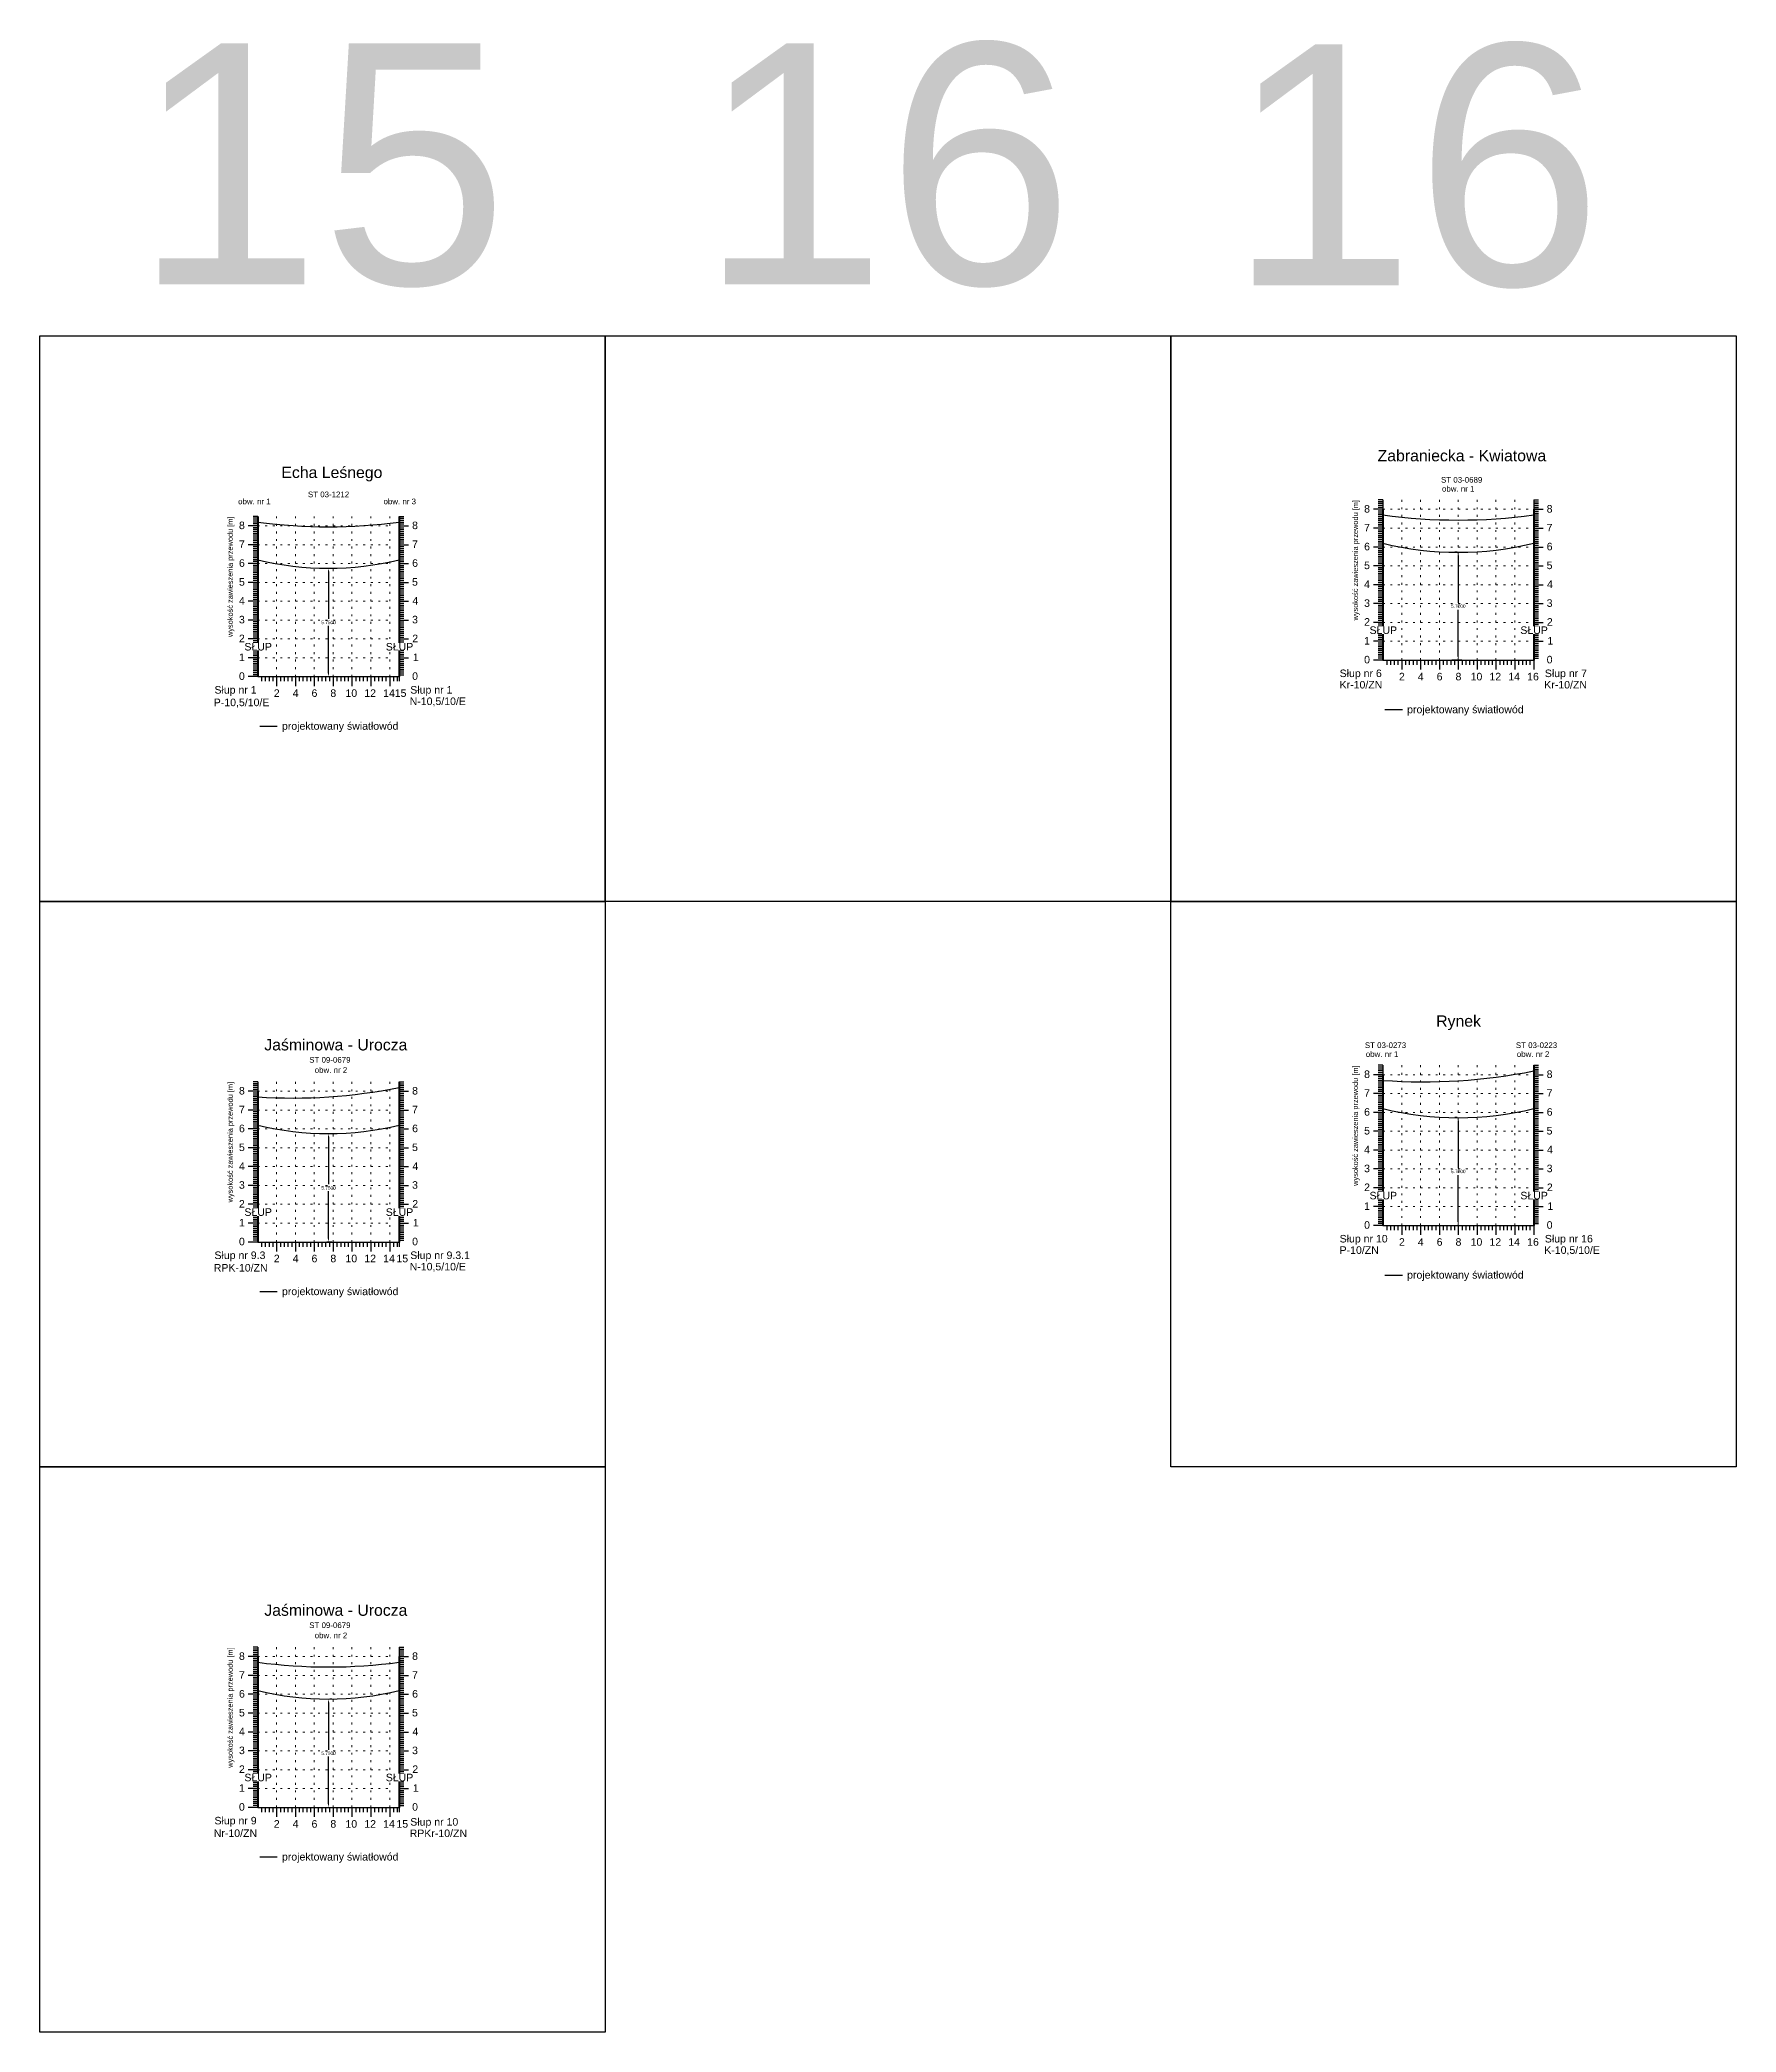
# Model space of a CAD drawing. Header units: metres. Extents: x -155 to 1812, y 681 to 886.
# Drawn here: x 84.5 to 174.5, y 770.5 to 876.2 of the extents above; entities that cross this region are included whole.
import ezdxf

# ---------------------------------------------------------------- set-up
doc = ezdxf.new("R2010")
doc.units = ezdxf.units.M
doc.header["$MEASUREMENT"] = 0
doc.linetypes.add('ACAD_ISO07W100', pattern=[3, 0, -3])
doc.layers.add('ramka', color=7, linetype='Continuous', plot=False)
doc.styles.get("Standard").update_dxf_attribs({"font": 'arial.ttf'})
doc.dimstyles.get("Standard").update_dxf_attribs({"dimtxt": 0.18, "dimasz": 0.18, "dimexe": 0.18, "dimexo": 0.0625, "dimgap": 0.09, "dimtad": 0, "dimtih": 1, "dimtoh": 1, "dimdec": 4, "dimzin": 0, "dimdsep": 46, "dimtxsty": 'Standard', "dimcen": 0.09, "dimadec": 0, "dimazin": 0, "dimtfac": 1, "dimtdec": 4, "dimtofl": 0, "dimtmove": 0, "dimatfit": 3, "dimfxl": 1, "dimtolj": 1, "dimtzin": 0, "dimarcsym": 0})

msp = doc.modelspace()

# ---------------------------------------------------------------- texts
at = {"lineweight": 25}
msp.add_text('16', height=12.782133, dxfattribs=at).set_placement((147.58131, 863.21103))
for s, height, p in [('Zabraniecka - Kwiatowa', 0.6, (155.52011, 853.87519)), ('Echa Leśnego', 0.6, (97.35823, 852.98674)), ('ST 03-1212', 0.3, (98.76607, 851.96714)), ('ST 03-0689', 0.3, (158.88527, 852.74062)), ('obw. nr 1', 0.3, (158.93648, 852.26703)), ('obw. nr 1', 0.3, (95.0631, 851.59385)), ('obw. nr 3', 0.3, (102.77763, 851.59385)), ('8', 0.4, (154.80349, 851.15124)), ('8', 0.4, (164.48914, 851.15124)), ('8', 0.4, (95.10676, 850.27411)), ('8', 0.4, (104.29241, 850.27411)), ('7', 0.4, (154.80349, 850.15124)), ('7', 0.4, (164.48614, 850.15124)), ('7', 0.4, (95.10676, 849.27411)), ('7', 0.4, (104.28941, 849.27411)), ('6', 0.4, (154.80349, 849.15124)), ('6', 0.4, (164.49187, 849.15124)), ('6', 0.4, (95.10676, 848.27411)), ('6', 0.4, (104.29514, 848.27411)), ('5', 0.4, (154.80349, 848.15124)), ('5', 0.4, (164.48641, 848.15124)), ('5', 0.4, (95.10676, 847.27411)), ('5', 0.4, (104.28968, 847.27411)), ('4', 0.4, (154.80349, 847.15124)), ('4', 0.4, (164.50715, 847.15124)), ('4', 0.4, (95.10676, 846.27411)), ('4', 0.4, (104.31042, 846.27411)), ('3', 0.4, (154.80349, 846.15124)), ('3', 0.4, (164.48914, 846.15124)), ('3', 0.4, (95.10676, 845.27411)), ('2', 0.4, (95.10676, 844.27411)), ('3', 0.4, (104.29241, 845.27411)), ('2', 0.4, (104.30359, 844.27411)), ('2', 0.4, (154.80349, 845.15124)), ('2', 0.4, (164.50033, 845.15124)), ('1', 0.4, (95.10676, 843.27411)), ('1', 0.4, (104.33224, 843.27411)), ('1', 0.4, (154.80349, 844.15124)), ('1', 0.4, (164.52898, 844.15124)), ('0', 0.4, (95.10676, 842.27411)), ('0', 0.4, (104.29404, 842.27411)), ('Słup nr 6', 0.4, (153.5055, 842.42341)), ('0', 0.4, (154.80349, 843.15124)), ('2', 0.4, (156.65394, 842.24965)), ('4', 0.4, (157.65394, 842.24965)), ('6', 0.4, (158.65394, 842.24965)), ('8', 0.4, (159.65394, 842.24965)), ('10', 0.4, (160.45394, 842.24965)), ('12', 0.4, (161.45394, 842.24965)), ('14', 0.4, (162.45394, 842.24965)), ('16', 0.4, (163.45394, 842.24965)), ('Słup nr 7', 0.4, (164.39261, 842.42341)), ('0', 0.4, (164.49078, 843.15124)), ('Słup nr 1', 0.4, (93.80877, 841.54628)), ('2', 0.4, (96.9572, 841.37252)), ('4', 0.4, (97.9572, 841.37252)), ('6', 0.4, (98.9572, 841.37252)), ('8', 0.4, (99.9572, 841.37252)), ('10', 0.4, (100.7572, 841.37252)), ('12', 0.4, (101.7572, 841.37252)), ('14', 0.4, (102.7572, 841.37252)), ('15', 0.4, (103.37128, 841.37252)), ('Słup nr 1', 0.4, (104.19587, 841.54628)), ('Kr-10/ZN', 0.4, (153.50386, 841.81853)), ('Kr-10/ZN', 0.4, (164.36195, 841.81853)), ('P-10,5/10/E', 0.4, (93.7702, 840.87986)), ('N-10,5/10/E', 0.4, (104.16521, 840.9414)), ('projektowany światłowód', 0.4, (157.08565, 840.50534)), ('projektowany światłowód', 0.4, (97.38891, 839.62821)), (' Rynek', 0.6, (158.39504, 823.87519)), ('Jaśminowa - Urocza', 0.6, (96.45166, 822.61346)), ('obw. nr 1', 0.3, (154.8936, 822.26703)), ('ST 03-0223', 0.3, (162.85568, 822.74062)), ('obw. nr 2', 0.3, (162.90689, 822.26703)), ('ST 09-0679', 0.3, (98.83622, 821.96499)), ('obw. nr 2', 0.3, (99.12759, 821.42388)), ('8', 0.4, (154.80349, 821.15124)), ('8', 0.4, (164.48914, 821.15124)), ('8', 0.4, (95.10676, 820.27411)), ('8', 0.4, (104.29241, 820.27411)), ('7', 0.4, (154.80349, 820.15124)), ('7', 0.4, (164.48614, 820.15124)), ('7', 0.4, (95.10676, 819.27411)), ('7', 0.4, (104.28941, 819.27411)), ('6', 0.4, (154.80349, 819.15124)), ('6', 0.4, (164.49187, 819.15124)), ('6', 0.4, (95.10676, 818.27411)), ('6', 0.4, (104.29514, 818.27411)), ('5', 0.4, (154.80349, 818.15124)), ('5', 0.4, (164.48641, 818.15124)), ('5', 0.4, (95.10676, 817.27411)), ('5', 0.4, (104.28968, 817.27411)), ('4', 0.4, (154.80349, 817.15124)), ('4', 0.4, (164.50715, 817.15124)), ('4', 0.4, (95.10676, 816.27411)), ('4', 0.4, (104.31042, 816.27411)), ('3', 0.4, (154.80349, 816.15124)), ('3', 0.4, (164.48914, 816.15124)), ('3', 0.4, (95.10676, 815.27411)), ('3', 0.4, (104.29241, 815.27411)), ('2', 0.4, (154.80349, 815.15124)), ('2', 0.4, (164.50033, 815.15124)), ('2', 0.4, (95.10676, 814.27411)), ('2', 0.4, (104.30359, 814.27411)), ('1', 0.4, (154.80349, 814.15124)), ('1', 0.4, (164.52898, 814.15124)), ('1', 0.4, (95.10676, 813.27411)), ('1', 0.4, (104.33224, 813.27411)), ('0', 0.4, (154.80349, 813.15124)), ('0', 0.4, (164.49078, 813.15124)), ('Słup nr 9.3', 0.4, (93.80877, 811.54628)), ('0', 0.4, (95.10676, 812.27411)), ('Słup nr 9.3.1', 0.4, (104.19587, 811.54628)), ('0', 0.4, (104.29404, 812.27411)), ('Słup nr 10', 0.4, (153.5055, 812.42341)), ('P-10/ZN', 0.4, (153.50386, 811.81853)), ('2', 0.4, (156.65394, 812.24965)), ('4', 0.4, (157.65394, 812.24965)), ('6', 0.4, (158.65394, 812.24965)), ('8', 0.4, (159.65394, 812.24965)), ('10', 0.4, (160.45394, 812.24965)), ('12', 0.4, (161.45394, 812.24965)), ('14', 0.4, (162.45394, 812.24965)), ('16', 0.4, (163.45394, 812.24965)), ('K-10,5/10/E', 0.4, (164.36195, 811.81853)), ('Słup nr 16', 0.4, (164.39261, 812.42341)), ('RPK-10/ZN', 0.4, (93.7702, 810.87986)), ('2', 0.4, (96.9572, 811.37252)), ('4', 0.4, (97.9572, 811.37252)), ('6', 0.4, (98.9572, 811.37252)), ('8', 0.4, (99.9572, 811.37252)), ('10', 0.4, (100.7572, 811.37252)), ('12', 0.4, (101.7572, 811.37252)), ('14', 0.4, (102.7572, 811.37252)), ('15', 0.4, (103.46048, 811.37252)), ('N-10,5/10/E', 0.4, (104.16521, 810.9414)), ('projektowany światłowód', 0.4, (157.08565, 810.50534)), ('projektowany światłowód', 0.4, (97.38891, 809.62821)), ('Jaśminowa - Urocza', 0.6, (96.45166, 792.61346)), ('ST 09-0679', 0.3, (98.83622, 791.96499)), ('obw. nr 2', 0.3, (99.12759, 791.42388)), ('8', 0.4, (95.10676, 790.27411)), ('8', 0.4, (104.29241, 790.27411)), ('6', 0.4, (95.10676, 788.27411)), ('7', 0.4, (95.10676, 789.27411)), ('7', 0.4, (104.28941, 789.27411)), ('6', 0.4, (104.29514, 788.27411)), ('5', 0.4, (95.10676, 787.27411)), ('5', 0.4, (104.28968, 787.27411)), ('4', 0.4, (95.10676, 786.27411)), ('4', 0.4, (104.31042, 786.27411)), ('3', 0.4, (95.10676, 785.27411)), ('3', 0.4, (104.29241, 785.27411)), ('2', 0.4, (95.10676, 784.27411)), ('2', 0.4, (104.30359, 784.27411)), ('1', 0.4, (95.10676, 783.27411)), ('1', 0.4, (104.33224, 783.27411)), ('0', 0.4, (95.10676, 782.27411)), ('0', 0.4, (104.29404, 782.27411)), ('Nr-10/ZN', 0.4, (93.7702, 780.87986)), ('Słup nr 9', 0.4, (93.80877, 781.54628)), ('2', 0.4, (96.9572, 781.37252)), ('4', 0.4, (97.9572, 781.37252)), ('6', 0.4, (98.9572, 781.37252)), ('8', 0.4, (99.9572, 781.37252)), ('10', 0.4, (100.7572, 781.37252)), ('12', 0.4, (101.7572, 781.37252)), ('14', 0.4, (102.7572, 781.37252)), ('15', 0.4, (103.46048, 781.37252)), ('RPKr-10/ZN', 0.4, (104.16521, 780.87418)), ('Słup nr 10', 0.4, (104.19587, 781.47906)), ('projektowany światłowód', 0.4, (97.38891, 779.62821))]:
    msp.add_text(s, height=height).set_placement(p)
at = {"lineweight": 25, "char_height": 12.782133, "attachment_point": 1}
for s, insert in [('15', (89.52566, 876.04548)), ('16', (119.52566, 876.04548))]:
    msp.add_mtext_dynamic_manual_height_columns(s, width=15.8571504, gutter_width=0.5, heights=[-13.05242], dxfattribs=dict(at, insert=insert))

# ---------------------------------------------------------------- blocks, each defined once
blk = doc.blocks.new('*D186')
at = {"color": 0, "lineweight": -2}
for p, q in [((99.86, 848.02), (99.86, 845.51)), ((99.92, 848.2), (100.04, 848.2)), ((99.86, 842.63), (99.86, 845.14)), ((99.77, 842.45), (100.04, 842.45))]:
    blk.add_line(p, q, dxfattribs=at)
at = {"color": 0}
for points in [[(99.89, 848.02), (99.83, 848.02), (99.86, 848.2)], [(99.83, 842.63), (99.89, 842.63), (99.86, 842.45)]]:
    blk.add_solid(points, dxfattribs=at)
at = {"layer": 'Defpoints', "color": 0}
for p in [(99.85, 848.2), (99.7, 842.45), (99.86, 842.45)]:
    blk.add_point(p, dxfattribs=at)
at = {"color": 0, "lineweight": 25, "insert": (99.86, 845.32), "char_height": 0.18, "attachment_point": 5}
blk.add_mtext('\\A1;5.7500', dxfattribs=at)
blk = doc.blocks.new('*D361')
at = {"color": 0, "lineweight": -2}
for p, q in [((99.86, 818.02), (99.86, 815.51)), ((99.92, 818.2), (100.04, 818.2)), ((99.86, 812.63), (99.86, 815.14)), ((99.77, 812.45), (100.04, 812.45))]:
    blk.add_line(p, q, dxfattribs=at)
at = {"color": 0}
for points in [[(99.89, 818.02), (99.83, 818.02), (99.86, 818.2)], [(99.83, 812.63), (99.89, 812.63), (99.86, 812.45)]]:
    blk.add_solid(points, dxfattribs=at)
at = {"layer": 'Defpoints', "color": 0}
for p in [(99.85, 818.2), (99.7, 812.45), (99.86, 812.45)]:
    blk.add_point(p, dxfattribs=at)
at = {"color": 0, "lineweight": 25, "insert": (99.86, 815.32), "char_height": 0.18, "attachment_point": 5}
blk.add_mtext('\\A1;5.7500', dxfattribs=at)
blk = doc.blocks.new('*D233')
at = {"color": 0, "lineweight": -2}
for p, q in [((99.86, 788.02), (99.86, 785.51)), ((99.92, 788.2), (100.04, 788.2)), ((99.86, 782.63), (99.86, 785.14)), ((99.77, 782.45), (100.04, 782.45))]:
    blk.add_line(p, q, dxfattribs=at)
at = {"color": 0}
for points in [[(99.89, 788.02), (99.83, 788.02), (99.86, 788.2)], [(99.83, 782.63), (99.89, 782.63), (99.86, 782.45)]]:
    blk.add_solid(points, dxfattribs=at)
at = {"layer": 'Defpoints', "color": 0}
for p in [(99.85, 788.2), (99.7, 782.45), (99.86, 782.45)]:
    blk.add_point(p, dxfattribs=at)
at = {"color": 0, "lineweight": 25, "insert": (99.86, 785.32), "char_height": 0.18, "attachment_point": 5}
blk.add_mtext('\\A1;5.7500', dxfattribs=at)
blk = doc.blocks.new('*D344')
at = {"color": 0, "lineweight": -2}
for p, q in [((159.74, 849.05), (159.62, 849.05)), ((159.8, 848.87), (159.8, 846.37)), ((159.8, 843.51), (159.8, 846)), ((159.46, 843.33), (159.98, 843.33))]:
    blk.add_line(p, q, dxfattribs=at)
at = {"color": 0}
for points in [[(159.83, 848.87), (159.77, 848.87), (159.8, 849.05)], [(159.77, 843.51), (159.83, 843.51), (159.8, 843.33)]]:
    blk.add_solid(points, dxfattribs=at)
at = {"layer": 'Defpoints', "color": 0}
for p in [(159.8, 849.05), (159.4, 843.33), (159.8, 843.33)]:
    blk.add_point(p, dxfattribs=at)
at = {"color": 0, "lineweight": 25, "insert": (159.8, 846.19), "char_height": 0.18, "attachment_point": 5}
blk.add_mtext('\\A1;5.7200', dxfattribs=at)
blk = doc.blocks.new('*D349')
at = {"color": 0, "lineweight": -2}
for p, q in [((159.74, 819.05), (159.62, 819.05)), ((159.8, 818.87), (159.8, 816.37)), ((159.8, 813.51), (159.8, 816)), ((159.46, 813.33), (159.98, 813.33))]:
    blk.add_line(p, q, dxfattribs=at)
at = {"color": 0}
for points in [[(159.83, 818.87), (159.77, 818.87), (159.8, 819.05)], [(159.77, 813.51), (159.83, 813.51), (159.8, 813.33)]]:
    blk.add_solid(points, dxfattribs=at)
at = {"layer": 'Defpoints', "color": 0}
for p in [(159.8, 819.05), (159.4, 813.33), (159.8, 813.33)]:
    blk.add_point(p, dxfattribs=at)
at = {"color": 0, "lineweight": 25, "insert": (159.8, 816.19), "char_height": 0.18, "attachment_point": 5}
blk.add_mtext('\\A1;5.7200', dxfattribs=at)

# ---------------------------------------------------------------- dimensions: what is measured, and where the dimension line sits
at = {"lineweight": 25}
for base, p1, p2, picture, middle in [((159.80075, 843.32533), (159.80075, 849.04533), (159.40075, 843.32533), '*D344', (159.80075, 846.18533)), ((99.86195, 842.4482), (99.85402, 848.1982), (99.70402, 842.4482), '*D186', (99.86195, 845.3232)), ((159.80075, 813.32533), (159.80075, 819.04533), (159.40075, 813.32533), '*D349', (159.80075, 816.18533)), ((99.86195, 812.4482), (99.85402, 818.1982), (99.70402, 812.4482), '*D361', (99.86195, 815.3232)), ((99.86195, 782.4482), (99.85402, 788.1982), (99.70402, 782.4482), '*D233', (99.86195, 785.3232))]:
    dim = msp.add_linear_dim(base=base, p1=p1, p2=p2, angle=90, dimstyle='Standard', dxfattribs=at)
    dim.commit()
    dim.dimension.update_dxf_attribs({"geometry": picture, "text_midpoint": middle})

# ---------------------------------------------------------------- linework, layer by layer
for p, q in [((155.80075, 851.32533), (155.30075, 851.32533)), ((155.80075, 851.32533), (155.30075, 851.32533)), ((155.80075, 851.82533), (155.55075, 851.82533)), ((155.80075, 851.72533), (155.55075, 851.72533)), ((155.80075, 851.62533), (155.55075, 851.62533)), ((155.80075, 851.52533), (155.55075, 851.52533)), ((155.80075, 851.42533), (155.55075, 851.42533)), ((155.80075, 851.22533), (155.55075, 851.22533)), ((155.80075, 851.12533), (155.55075, 851.12533)), ((155.80075, 851.02533), (155.55075, 851.02533)), ((155.80075, 851.82533), (155.80075, 843.32533)), ((163.80075, 851.82533), (163.80075, 843.32533)), ((163.80075, 851.82533), (164.05075, 851.82533)), ((163.80075, 851.72533), (164.05075, 851.72533)), ((163.80075, 851.62533), (164.05075, 851.62533)), ((163.80075, 851.52533), (164.05075, 851.52533)), ((163.80075, 851.42533), (164.05075, 851.42533)), ((163.80075, 851.32533), (164.30075, 851.32533)), ((163.80075, 851.32533), (164.30075, 851.32533)), ((163.80075, 851.22533), (164.05075, 851.22533)), ((163.80075, 851.12533), (164.05075, 851.12533)), ((163.80075, 851.02533), (164.05075, 851.02533)), ((96.10402, 850.4482), (95.60402, 850.4482)), ((96.10402, 850.4482), (95.60402, 850.4482)), ((96.10402, 850.9482), (95.85402, 850.9482)), ((96.10402, 850.8482), (95.85402, 850.8482)), ((96.10402, 850.7482), (95.85402, 850.7482)), ((96.10402, 850.6482), (95.85402, 850.6482)), ((96.10402, 850.5482), (95.85402, 850.5482)), ((96.10402, 850.3482), (95.85402, 850.3482)), ((96.10402, 850.2482), (95.85402, 850.2482)), ((96.10402, 850.1482), (95.85402, 850.1482)), ((96.10402, 850.0482), (95.85402, 850.0482)), ((96.10402, 849.9482), (95.85402, 849.9482)), ((96.10402, 850.9482), (96.10402, 842.4482)), ((103.60402, 850.9482), (103.60402, 842.4482)), ((103.60402, 850.9482), (103.85402, 850.9482)), ((103.60402, 850.8482), (103.85402, 850.8482)), ((103.60402, 850.7482), (103.85402, 850.7482)), ((103.60402, 850.6482), (103.85402, 850.6482)), ((103.60402, 850.5482), (103.85402, 850.5482)), ((103.60402, 850.4482), (104.10402, 850.4482)), ((103.60402, 850.4482), (104.10402, 850.4482)), ((103.60402, 850.3482), (103.85402, 850.3482)), ((103.60402, 850.2482), (103.85402, 850.2482)), ((103.60402, 850.1482), (103.85402, 850.1482)), ((103.60402, 850.0482), (103.85402, 850.0482)), ((103.60402, 849.9482), (103.85402, 849.9482)), ((155.80075, 850.32533), (155.30075, 850.32533)), ((155.80075, 850.32533), (155.30075, 850.32533)), ((155.80075, 850.92533), (155.55075, 850.92533)), ((155.80075, 850.82533), (155.55075, 850.82533)), ((155.80075, 850.72533), (155.55075, 850.72533)), ((155.80075, 850.62533), (155.55075, 850.62533)), ((155.80075, 850.52533), (155.55075, 850.52533)), ((155.80075, 850.42533), (155.55075, 850.42533)), ((155.80075, 850.22533), (155.55075, 850.22533)), ((155.80075, 850.12533), (155.55075, 850.12533)), ((155.80075, 850.02533), (155.55075, 850.02533)), ((163.80075, 850.92533), (164.05075, 850.92533)), ((163.80075, 850.82533), (164.05075, 850.82533)), ((163.80075, 850.72533), (164.05075, 850.72533)), ((163.80075, 850.62533), (164.05075, 850.62533)), ((163.80075, 850.52533), (164.05075, 850.52533)), ((163.80075, 850.42533), (164.05075, 850.42533)), ((163.80075, 850.32533), (164.30075, 850.32533)), ((163.80075, 850.32533), (164.30075, 850.32533)), ((163.80075, 850.22533), (164.05075, 850.22533)), ((163.80075, 850.12533), (164.05075, 850.12533)), ((163.80075, 850.02533), (164.05075, 850.02533)), ((96.10402, 849.4482), (95.60402, 849.4482)), ((96.10402, 849.4482), (95.60402, 849.4482)), ((96.10402, 849.8482), (95.85402, 849.8482)), ((96.10402, 849.7482), (95.85402, 849.7482)), ((96.10402, 849.6482), (95.85402, 849.6482)), ((96.10402, 849.5482), (95.85402, 849.5482)), ((96.10402, 849.3482), (95.85402, 849.3482)), ((96.10402, 849.2482), (95.85402, 849.2482)), ((96.10402, 849.1482), (95.85402, 849.1482)), ((96.10402, 849.0482), (95.85402, 849.0482)), ((96.10402, 848.9482), (95.85402, 848.9482)), ((103.60402, 849.8482), (103.85402, 849.8482)), ((103.60402, 849.7482), (103.85402, 849.7482)), ((103.60402, 849.6482), (103.85402, 849.6482)), ((103.60402, 849.5482), (103.85402, 849.5482)), ((103.60402, 849.4482), (104.10402, 849.4482)), ((103.60402, 849.4482), (104.10402, 849.4482)), ((103.60402, 849.3482), (103.85402, 849.3482)), ((103.60402, 849.2482), (103.85402, 849.2482)), ((103.60402, 849.1482), (103.85402, 849.1482)), ((103.60402, 849.0482), (103.85402, 849.0482)), ((103.60402, 848.9482), (103.85402, 848.9482)), ((155.80075, 849.32533), (155.30075, 849.32533)), ((155.80075, 849.32533), (155.30075, 849.32533)), ((155.80075, 849.92533), (155.55075, 849.92533)), ((155.80075, 849.82533), (155.55075, 849.82533)), ((155.80075, 849.72533), (155.55075, 849.72533)), ((155.80075, 849.62533), (155.55075, 849.62533)), ((155.80075, 849.52533), (155.55075, 849.52533)), ((155.80075, 849.42533), (155.55075, 849.42533)), ((155.80075, 849.22533), (155.55075, 849.22533)), ((155.80075, 849.12533), (155.55075, 849.12533)), ((155.80075, 849.02533), (155.55075, 849.02533)), ((155.80075, 848.92533), (155.55075, 848.92533)), ((163.80075, 849.92533), (164.05075, 849.92533)), ((163.80075, 849.82533), (164.05075, 849.82533)), ((163.80075, 849.72533), (164.05075, 849.72533)), ((163.80075, 849.62533), (164.05075, 849.62533)), ((163.80075, 849.52533), (164.05075, 849.52533)), ((163.80075, 849.42533), (164.05075, 849.42533)), ((163.80075, 849.32533), (164.30075, 849.32533)), ((163.80075, 849.32533), (164.30075, 849.32533)), ((163.80075, 849.22533), (164.05075, 849.22533)), ((163.80075, 849.12533), (164.05075, 849.12533)), ((163.80075, 849.02533), (164.05075, 849.02533)), ((163.80075, 848.92533), (164.05075, 848.92533)), ((96.10402, 848.4482), (95.60402, 848.4482)), ((96.10402, 848.4482), (95.60402, 848.4482)), ((96.10402, 848.8482), (95.85402, 848.8482)), ((96.10402, 848.7482), (95.85402, 848.7482)), ((96.10402, 848.6482), (95.85402, 848.6482)), ((96.10402, 848.5482), (95.85402, 848.5482)), ((96.10402, 848.3482), (95.85402, 848.3482)), ((96.10402, 848.2482), (95.85402, 848.2482)), ((96.10402, 848.1482), (95.85402, 848.1482)), ((96.10402, 848.0482), (95.85402, 848.0482)), ((96.10402, 847.9482), (95.85402, 847.9482)), ((96.10402, 847.8482), (95.85402, 847.8482)), ((103.60402, 848.8482), (103.85402, 848.8482)), ((103.60402, 848.7482), (103.85402, 848.7482)), ((103.60402, 848.6482), (103.85402, 848.6482)), ((103.60402, 848.5482), (103.85402, 848.5482)), ((103.60402, 848.4482), (104.10402, 848.4482)), ((103.60402, 848.4482), (104.10402, 848.4482)), ((103.60402, 848.3482), (103.85402, 848.3482)), ((103.60402, 848.2482), (103.85402, 848.2482)), ((103.60402, 848.1482), (103.85402, 848.1482)), ((103.60402, 848.0482), (103.85402, 848.0482)), ((103.60402, 847.9482), (103.85402, 847.9482)), ((103.60402, 847.8482), (103.85402, 847.8482)), ((155.80075, 848.32533), (155.30075, 848.32533)), ((155.80075, 848.32533), (155.30075, 848.32533)), ((155.80075, 848.82533), (155.55075, 848.82533)), ((155.80075, 848.72533), (155.55075, 848.72533)), ((155.80075, 848.62533), (155.55075, 848.62533)), ((155.80075, 848.52533), (155.55075, 848.52533)), ((155.80075, 848.42533), (155.55075, 848.42533)), ((155.80075, 848.22533), (155.55075, 848.22533)), ((155.80075, 848.12533), (155.55075, 848.12533)), ((155.80075, 848.02533), (155.55075, 848.02533)), ((155.80075, 847.92533), (155.55075, 847.92533)), ((163.80075, 848.82533), (164.05075, 848.82533)), ((163.80075, 848.72533), (164.05075, 848.72533)), ((163.80075, 848.62533), (164.05075, 848.62533)), ((163.80075, 848.52533), (164.05075, 848.52533)), ((163.80075, 848.42533), (164.05075, 848.42533)), ((163.80075, 848.32533), (164.30075, 848.32533)), ((163.80075, 848.32533), (164.30075, 848.32533)), ((163.80075, 848.22533), (164.05075, 848.22533)), ((163.80075, 848.12533), (164.05075, 848.12533)), ((163.80075, 848.02533), (164.05075, 848.02533)), ((163.80075, 847.92533), (164.05075, 847.92533)), ((96.10402, 847.4482), (95.60402, 847.4482)), ((96.10402, 847.4482), (95.60402, 847.4482)), ((96.10402, 847.7482), (95.85402, 847.7482)), ((96.10402, 847.6482), (95.85402, 847.6482)), ((96.10402, 847.5482), (95.85402, 847.5482)), ((96.10402, 847.3482), (95.85402, 847.3482)), ((96.10402, 847.2482), (95.85402, 847.2482)), ((96.10402, 847.1482), (95.85402, 847.1482)), ((96.10402, 847.0482), (95.85402, 847.0482)), ((96.10402, 846.9482), (95.85402, 846.9482)), ((96.10402, 846.8482), (95.85402, 846.8482)), ((103.60402, 847.7482), (103.85402, 847.7482)), ((103.60402, 847.6482), (103.85402, 847.6482)), ((103.60402, 847.5482), (103.85402, 847.5482)), ((103.60402, 847.4482), (104.10402, 847.4482)), ((103.60402, 847.4482), (104.10402, 847.4482)), ((103.60402, 847.3482), (103.85402, 847.3482)), ((103.60402, 847.2482), (103.85402, 847.2482)), ((103.60402, 847.1482), (103.85402, 847.1482)), ((103.60402, 847.0482), (103.85402, 847.0482)), ((103.60402, 846.9482), (103.85402, 846.9482)), ((103.60402, 846.8482), (103.85402, 846.8482)), ((155.80075, 847.32533), (155.30075, 847.32533)), ((155.80075, 847.32533), (155.30075, 847.32533)), ((155.80075, 847.82533), (155.55075, 847.82533)), ((155.80075, 847.72533), (155.55075, 847.72533)), ((155.80075, 847.62533), (155.55075, 847.62533)), ((155.80075, 847.52533), (155.55075, 847.52533)), ((155.80075, 847.42533), (155.55075, 847.42533)), ((155.80075, 847.22533), (155.55075, 847.22533)), ((155.80075, 847.12533), (155.55075, 847.12533)), ((155.80075, 847.02533), (155.55075, 847.02533)), ((155.80075, 846.92533), (155.55075, 846.92533)), ((155.80075, 846.82533), (155.55075, 846.82533)), ((163.80075, 847.82533), (164.05075, 847.82533)), ((163.80075, 847.72533), (164.05075, 847.72533)), ((163.80075, 847.62533), (164.05075, 847.62533)), ((163.80075, 847.52533), (164.05075, 847.52533)), ((163.80075, 847.42533), (164.05075, 847.42533)), ((163.80075, 847.32533), (164.30075, 847.32533)), ((163.80075, 847.32533), (164.30075, 847.32533)), ((163.80075, 847.22533), (164.05075, 847.22533)), ((163.80075, 847.12533), (164.05075, 847.12533)), ((163.80075, 847.02533), (164.05075, 847.02533)), ((163.80075, 846.92533), (164.05075, 846.92533)), ((163.80075, 846.82533), (164.05075, 846.82533)), ((96.10402, 846.4482), (95.60402, 846.4482)), ((96.10402, 846.4482), (95.60402, 846.4482)), ((96.10402, 846.7482), (95.85402, 846.7482)), ((96.10402, 846.6482), (95.85402, 846.6482)), ((96.10402, 846.5482), (95.85402, 846.5482)), ((96.10402, 846.3482), (95.85402, 846.3482)), ((96.10402, 846.2482), (95.85402, 846.2482)), ((96.10402, 846.1482), (95.85402, 846.1482)), ((96.10402, 846.0482), (95.85402, 846.0482)), ((96.10402, 845.9482), (95.85402, 845.9482)), ((96.10402, 845.8482), (95.85402, 845.8482)), ((96.10402, 845.7482), (95.85402, 845.7482)), ((103.60402, 846.7482), (103.85402, 846.7482)), ((103.60402, 846.6482), (103.85402, 846.6482)), ((103.60402, 846.5482), (103.85402, 846.5482)), ((103.60402, 846.4482), (104.10402, 846.4482)), ((103.60402, 846.4482), (104.10402, 846.4482)), ((103.60402, 846.3482), (103.85402, 846.3482)), ((103.60402, 846.2482), (103.85402, 846.2482)), ((103.60402, 846.1482), (103.85402, 846.1482)), ((103.60402, 846.0482), (103.85402, 846.0482)), ((103.60402, 845.9482), (103.85402, 845.9482)), ((103.60402, 845.8482), (103.85402, 845.8482)), ((103.60402, 845.7482), (103.85402, 845.7482)), ((155.80075, 846.32533), (155.30075, 846.32533)), ((155.80075, 846.32533), (155.30075, 846.32533)), ((155.80075, 846.72533), (155.55075, 846.72533)), ((155.80075, 846.62533), (155.55075, 846.62533)), ((155.80075, 846.52533), (155.55075, 846.52533)), ((155.80075, 846.42533), (155.55075, 846.42533)), ((155.80075, 846.22533), (155.55075, 846.22533)), ((155.80075, 846.12533), (155.55075, 846.12533)), ((155.80075, 846.02533), (155.55075, 846.02533)), ((155.80075, 845.92533), (155.55075, 845.92533)), ((155.80075, 845.82533), (155.55075, 845.82533)), ((155.80075, 845.72533), (155.55075, 845.72533)), ((163.80075, 846.72533), (164.05075, 846.72533)), ((163.80075, 846.62533), (164.05075, 846.62533)), ((163.80075, 846.52533), (164.05075, 846.52533)), ((163.80075, 846.42533), (164.05075, 846.42533)), ((163.80075, 846.32533), (164.30075, 846.32533)), ((163.80075, 846.32533), (164.30075, 846.32533)), ((163.80075, 846.22533), (164.05075, 846.22533)), ((163.80075, 846.12533), (164.05075, 846.12533)), ((163.80075, 846.02533), (164.05075, 846.02533)), ((163.80075, 845.92533), (164.05075, 845.92533)), ((163.80075, 845.82533), (164.05075, 845.82533)), ((163.80075, 845.72533), (164.05075, 845.72533)), ((96.10402, 845.4482), (95.60402, 845.4482)), ((96.10402, 845.4482), (95.60402, 845.4482)), ((96.10402, 845.6482), (95.85402, 845.6482)), ((96.10402, 845.5482), (95.85402, 845.5482)), ((96.10402, 845.3482), (95.85402, 845.3482)), ((96.10402, 845.2482), (95.85402, 845.2482)), ((96.10402, 845.1482), (95.85402, 845.1482)), ((96.10402, 845.0482), (95.85402, 845.0482)), ((96.10402, 844.9482), (95.85402, 844.9482)), ((96.10402, 844.8482), (95.85402, 844.8482)), ((96.10402, 844.7482), (95.85402, 844.7482)), ((103.60402, 845.6482), (103.85402, 845.6482)), ((103.60402, 845.5482), (103.85402, 845.5482)), ((103.60402, 845.4482), (104.10402, 845.4482)), ((103.60402, 845.4482), (104.10402, 845.4482)), ((103.60402, 845.3482), (103.85402, 845.3482)), ((103.60402, 845.2482), (103.85402, 845.2482)), ((103.60402, 845.1482), (103.85402, 845.1482)), ((103.60402, 845.0482), (103.85402, 845.0482)), ((103.60402, 844.9482), (103.85402, 844.9482)), ((103.60402, 844.8482), (103.85402, 844.8482)), ((103.60402, 844.7482), (103.85402, 844.7482)), ((155.80075, 845.32533), (155.30075, 845.32533)), ((155.80075, 845.32533), (155.30075, 845.32533)), ((155.80075, 845.62533), (155.55075, 845.62533)), ((155.80075, 845.52533), (155.55075, 845.52533)), ((155.80075, 845.42533), (155.55075, 845.42533)), ((155.80075, 845.22533), (155.55075, 845.22533)), ((155.80075, 845.12533), (155.55075, 845.12533)), ((155.80075, 845.02533), (155.55075, 845.02533)), ((155.80075, 844.92533), (155.55075, 844.92533)), ((155.80075, 844.82533), (155.55075, 844.82533)), ((155.80075, 844.72533), (155.55075, 844.72533)), ((163.80075, 845.62533), (164.05075, 845.62533)), ((163.80075, 845.52533), (164.05075, 845.52533)), ((163.80075, 845.42533), (164.05075, 845.42533)), ((163.80075, 845.32533), (164.30075, 845.32533)), ((163.80075, 845.32533), (164.30075, 845.32533)), ((163.80075, 845.22533), (164.05075, 845.22533)), ((163.80075, 845.12533), (164.05075, 845.12533)), ((163.80075, 845.02533), (164.05075, 845.02533)), ((163.80075, 844.92533), (164.05075, 844.92533)), ((163.80075, 844.82533), (164.05075, 844.82533)), ((163.80075, 844.72533), (164.05075, 844.72533)), ((96.10402, 844.4482), (95.60402, 844.4482)), ((96.10402, 844.4482), (95.60402, 844.4482)), ((96.10402, 844.6482), (95.85402, 844.6482)), ((96.10402, 844.5482), (95.85402, 844.5482)), ((96.10402, 844.3482), (95.85402, 844.3482)), ((96.10402, 844.2482), (95.85402, 844.2482)), ((96.10402, 844.1482), (95.85402, 844.1482)), ((96.10402, 844.0482), (95.85402, 844.0482)), ((96.10402, 843.9482), (95.85402, 843.9482)), ((96.10402, 843.8482), (95.85402, 843.8482)), ((96.10402, 843.7482), (95.85402, 843.7482)), ((96.10402, 843.6482), (95.85402, 843.6482)), ((103.60402, 844.6482), (103.85402, 844.6482)), ((103.60402, 844.5482), (103.85402, 844.5482)), ((103.60402, 844.4482), (104.10402, 844.4482)), ((103.60402, 844.4482), (104.10402, 844.4482)), ((103.60402, 844.3482), (103.85402, 844.3482)), ((103.60402, 844.2482), (103.85402, 844.2482)), ((103.60402, 844.1482), (103.85402, 844.1482)), ((103.60402, 844.0482), (103.85402, 844.0482)), ((103.60402, 843.9482), (103.85402, 843.9482)), ((103.60402, 843.8482), (103.85402, 843.8482)), ((103.60402, 843.7482), (103.85402, 843.7482)), ((103.60402, 843.6482), (103.85402, 843.6482)), ((155.80075, 844.32533), (155.30075, 844.32533)), ((155.80075, 844.32533), (155.30075, 844.32533)), ((155.80075, 844.62533), (155.55075, 844.62533)), ((155.80075, 844.52533), (155.55075, 844.52533)), ((155.80075, 844.42533), (155.55075, 844.42533)), ((155.80075, 844.22533), (155.55075, 844.22533)), ((155.80075, 844.12533), (155.55075, 844.12533)), ((155.80075, 844.02533), (155.55075, 844.02533)), ((155.80075, 843.92533), (155.55075, 843.92533)), ((155.80075, 843.82533), (155.55075, 843.82533)), ((155.80075, 843.72533), (155.55075, 843.72533)), ((155.80075, 843.62533), (155.55075, 843.62533)), ((163.80075, 844.62533), (164.05075, 844.62533)), ((163.80075, 844.52533), (164.05075, 844.52533)), ((163.80075, 844.42533), (164.05075, 844.42533)), ((163.80075, 844.32533), (164.30075, 844.32533)), ((163.80075, 844.32533), (164.30075, 844.32533)), ((163.80075, 844.22533), (164.05075, 844.22533)), ((163.80075, 844.12533), (164.05075, 844.12533)), ((163.80075, 844.02533), (164.05075, 844.02533)), ((163.80075, 843.92533), (164.05075, 843.92533)), ((163.80075, 843.82533), (164.05075, 843.82533)), ((163.80075, 843.72533), (164.05075, 843.72533)), ((163.80075, 843.62533), (164.05075, 843.62533)), ((96.10402, 843.4482), (95.60402, 843.4482)), ((96.10402, 843.4482), (95.60402, 843.4482)), ((96.10402, 843.5482), (95.85402, 843.5482)), ((96.10402, 843.3482), (95.85402, 843.3482)), ((96.10402, 843.2482), (95.85402, 843.2482)), ((96.10402, 843.1482), (95.85402, 843.1482)), ((96.10402, 843.0482), (95.85402, 843.0482)), ((96.10402, 842.9482), (95.85402, 842.9482)), ((96.10402, 842.8482), (95.85402, 842.8482)), ((96.10402, 842.7482), (95.85402, 842.7482)), ((96.10402, 842.6482), (95.85402, 842.6482)), ((96.10402, 842.5482), (95.85402, 842.5482)), ((103.60402, 843.5482), (103.85402, 843.5482)), ((103.60402, 843.4482), (104.10402, 843.4482)), ((103.60402, 843.4482), (104.10402, 843.4482)), ((103.60402, 843.3482), (103.85402, 843.3482)), ((103.60402, 843.2482), (103.85402, 843.2482)), ((103.60402, 843.1482), (103.85402, 843.1482)), ((103.60402, 843.0482), (103.85402, 843.0482)), ((103.60402, 842.9482), (103.85402, 842.9482)), ((103.60402, 842.8482), (103.85402, 842.8482)), ((103.60402, 842.7482), (103.85402, 842.7482)), ((103.60402, 842.6482), (103.85402, 842.6482)), ((103.60402, 842.5482), (103.85402, 842.5482)), ((155.80075, 843.32533), (155.30075, 843.32533)), ((155.80075, 843.52533), (155.55075, 843.52533)), ((155.80075, 843.42533), (155.55075, 843.42533)), ((155.80075, 843.32533), (155.55075, 843.32533)), ((155.80075, 843.32533), (162.80075, 843.32533)), ((156.00075, 843.32533), (156.00075, 843.07533)), ((156.20075, 843.32533), (156.20075, 843.07533)), ((156.40075, 843.32533), (156.40075, 843.07533)), ((156.60075, 843.32533), (156.60075, 843.07533)), ((156.80075, 843.32533), (156.80075, 842.82533)), ((157.00075, 843.32533), (157.00075, 843.07533)), ((157.20075, 843.32533), (157.20075, 843.07533)), ((157.40075, 843.32533), (157.40075, 843.07533)), ((157.60075, 843.32533), (157.60075, 843.07533)), ((157.80075, 843.32533), (157.80075, 842.82533)), ((158.00075, 843.32533), (158.00075, 843.07533)), ((158.20075, 843.32533), (158.20075, 843.07533)), ((158.40075, 843.32533), (158.40075, 843.07533)), ((158.60075, 843.32533), (158.60075, 843.07533)), ((158.80075, 843.32533), (158.80075, 842.82533)), ((159.00075, 843.32533), (159.00075, 843.07533)), ((159.20075, 843.32533), (159.20075, 843.07533)), ((159.40075, 843.32533), (159.40075, 843.07533)), ((159.60075, 843.32533), (159.60075, 843.07533)), ((159.80075, 843.32533), (159.80075, 842.82533)), ((160.00075, 843.32533), (160.00075, 843.07533)), ((160.20075, 843.32533), (160.20075, 843.07533)), ((160.40075, 843.32533), (160.40075, 843.07533)), ((160.60075, 843.32533), (160.60075, 843.07533)), ((160.80075, 843.32533), (160.80075, 842.82533)), ((161.00075, 843.32533), (161.00075, 843.07533)), ((161.20075, 843.32533), (161.20075, 843.07533)), ((161.40075, 843.32533), (161.40075, 843.07533)), ((161.60075, 843.32533), (161.60075, 843.07533)), ((161.80075, 843.32533), (161.80075, 842.82533)), ((162.00075, 843.32533), (162.00075, 843.07533)), ((162.20075, 843.32533), (162.20075, 843.07533)), ((162.40075, 843.32533), (162.40075, 843.07533)), ((162.60075, 843.32533), (162.60075, 843.07533)), ((162.80075, 843.32533), (162.80075, 842.82533)), ((162.80075, 843.32533), (163.80075, 843.32533)), ((162.80075, 843.32533), (163.05075, 843.32533)), ((162.80075, 843.32533), (162.80075, 842.82533)), ((163.00075, 843.32533), (163.00075, 843.07533)), ((163.00075, 843.32533), (163.00075, 843.07533)), ((163.20075, 843.32533), (163.20075, 843.07533)), ((163.20075, 843.32533), (163.20075, 843.07533)), ((163.40075, 843.32533), (163.40075, 843.07533)), ((163.60075, 843.32533), (163.60075, 843.07533)), ((163.80075, 843.52533), (164.05075, 843.52533)), ((163.80075, 843.42533), (164.05075, 843.42533)), ((163.80075, 843.32533), (163.80075, 842.82533)), ((96.10402, 842.4482), (95.60402, 842.4482)), ((96.10402, 842.4482), (95.85402, 842.4482)), ((96.10402, 842.4482), (103.10402, 842.4482)), ((96.30402, 842.4482), (96.30402, 842.1982)), ((96.50402, 842.4482), (96.50402, 842.1982)), ((96.70402, 842.4482), (96.70402, 842.1982)), ((96.90402, 842.4482), (96.90402, 842.1982)), ((97.10402, 842.4482), (97.10402, 841.9482)), ((97.30402, 842.4482), (97.30402, 842.1982)), ((97.50402, 842.4482), (97.50402, 842.1982)), ((97.70402, 842.4482), (97.70402, 842.1982)), ((97.90402, 842.4482), (97.90402, 842.1982)), ((98.10402, 842.4482), (98.10402, 841.9482)), ((98.30402, 842.4482), (98.30402, 842.1982)), ((98.50402, 842.4482), (98.50402, 842.1982)), ((98.70402, 842.4482), (98.70402, 842.1982)), ((98.90402, 842.4482), (98.90402, 842.1982)), ((99.10402, 842.4482), (99.10402, 841.9482)), ((99.30402, 842.4482), (99.30402, 842.1982)), ((99.50402, 842.4482), (99.50402, 842.1982)), ((99.70402, 842.4482), (99.70402, 842.1982)), ((99.90402, 842.4482), (99.90402, 842.1982)), ((100.10402, 842.4482), (100.10402, 841.9482)), ((100.30402, 842.4482), (100.30402, 842.1982)), ((100.50402, 842.4482), (100.50402, 842.1982)), ((100.70402, 842.4482), (100.70402, 842.1982)), ((100.90402, 842.4482), (100.90402, 842.1982)), ((101.10402, 842.4482), (101.10402, 841.9482)), ((101.30402, 842.4482), (101.30402, 842.1982)), ((101.50402, 842.4482), (101.50402, 842.1982)), ((101.70402, 842.4482), (101.70402, 842.1982)), ((101.90402, 842.4482), (101.90402, 842.1982)), ((102.10402, 842.4482), (102.10402, 841.9482)), ((102.30402, 842.4482), (102.30402, 842.1982)), ((102.50402, 842.4482), (102.50402, 842.1982)), ((102.70402, 842.4482), (102.70402, 842.1982)), ((102.90402, 842.4482), (102.90402, 842.1982)), ((103.10402, 842.4482), (103.10402, 841.9482)), ((103.10402, 842.4482), (103.60402, 842.4482)), ((103.10402, 842.4482), (103.35402, 842.4482)), ((103.30402, 842.4482), (103.30402, 842.1982)), ((103.50402, 842.4482), (103.50402, 842.1982)), ((103.60402, 842.4482), (103.60402, 842.1982)), ((155.80075, 821.82533), (155.55075, 821.82533)), ((155.80075, 821.72533), (155.55075, 821.72533)), ((155.80075, 821.62533), (155.55075, 821.62533)), ((155.80075, 821.52533), (155.55075, 821.52533)), ((155.80075, 821.42533), (155.55075, 821.42533)), ((155.80075, 821.82533), (155.80075, 813.32533)), ((163.80075, 821.82533), (163.80075, 813.32533)), ((163.80075, 821.82533), (164.05075, 821.82533)), ((163.80075, 821.72533), (164.05075, 821.72533)), ((163.80075, 821.62533), (164.05075, 821.62533)), ((163.80075, 821.52533), (164.05075, 821.52533)), ((163.80075, 821.42533), (164.05075, 821.42533)), ((96.10402, 820.4482), (95.60402, 820.4482)), ((96.10402, 820.4482), (95.60402, 820.4482)), ((96.10402, 820.9482), (95.85402, 820.9482)), ((96.10402, 820.8482), (95.85402, 820.8482)), ((96.10402, 820.7482), (95.85402, 820.7482)), ((96.10402, 820.6482), (95.85402, 820.6482)), ((96.10402, 820.5482), (95.85402, 820.5482)), ((96.10402, 820.3482), (95.85402, 820.3482)), ((96.10402, 820.9482), (96.10402, 812.4482)), ((103.60402, 820.9482), (103.60402, 812.4482)), ((103.60402, 820.9482), (103.85402, 820.9482)), ((103.60402, 820.8482), (103.85402, 820.8482)), ((103.60402, 820.7482), (103.85402, 820.7482)), ((103.60402, 820.6482), (103.85402, 820.6482)), ((103.60402, 820.5482), (103.85402, 820.5482)), ((103.60402, 820.4482), (104.10402, 820.4482)), ((103.60402, 820.4482), (104.10402, 820.4482)), ((103.60402, 820.3482), (103.85402, 820.3482)), ((155.80075, 821.32533), (155.30075, 821.32533)), ((155.80075, 821.32533), (155.30075, 821.32533)), ((155.80075, 821.22533), (155.55075, 821.22533)), ((155.80075, 821.12533), (155.55075, 821.12533)), ((155.80075, 821.02533), (155.55075, 821.02533)), ((155.80075, 820.92533), (155.55075, 820.92533)), ((155.80075, 820.82533), (155.55075, 820.82533)), ((155.80075, 820.72533), (155.55075, 820.72533)), ((155.80075, 820.62533), (155.55075, 820.62533)), ((155.80075, 820.52533), (155.55075, 820.52533)), ((155.80075, 820.42533), (155.55075, 820.42533)), ((163.80075, 821.32533), (164.30075, 821.32533)), ((163.80075, 821.32533), (164.30075, 821.32533)), ((163.80075, 821.22533), (164.05075, 821.22533)), ((163.80075, 821.12533), (164.05075, 821.12533)), ((163.80075, 821.02533), (164.05075, 821.02533)), ((163.80075, 820.92533), (164.05075, 820.92533)), ((163.80075, 820.82533), (164.05075, 820.82533)), ((163.80075, 820.72533), (164.05075, 820.72533)), ((163.80075, 820.62533), (164.05075, 820.62533)), ((163.80075, 820.52533), (164.05075, 820.52533)), ((163.80075, 820.42533), (164.05075, 820.42533)), ((96.10402, 819.4482), (95.60402, 819.4482)), ((96.10402, 819.4482), (95.60402, 819.4482)), ((96.10402, 820.2482), (95.85402, 820.2482)), ((96.10402, 820.1482), (95.85402, 820.1482)), ((96.10402, 820.0482), (95.85402, 820.0482)), ((96.10402, 819.9482), (95.85402, 819.9482)), ((96.10402, 819.8482), (95.85402, 819.8482)), ((96.10402, 819.7482), (95.85402, 819.7482)), ((96.10402, 819.6482), (95.85402, 819.6482)), ((96.10402, 819.5482), (95.85402, 819.5482)), ((96.10402, 819.3482), (95.85402, 819.3482)), ((103.60402, 820.2482), (103.85402, 820.2482)), ((103.60402, 820.1482), (103.85402, 820.1482)), ((103.60402, 820.0482), (103.85402, 820.0482)), ((103.60402, 819.9482), (103.85402, 819.9482)), ((103.60402, 819.8482), (103.85402, 819.8482)), ((103.60402, 819.7482), (103.85402, 819.7482)), ((103.60402, 819.6482), (103.85402, 819.6482)), ((103.60402, 819.5482), (103.85402, 819.5482)), ((103.60402, 819.4482), (104.10402, 819.4482)), ((103.60402, 819.4482), (104.10402, 819.4482)), ((103.60402, 819.3482), (103.85402, 819.3482)), ((155.80075, 820.32533), (155.30075, 820.32533)), ((155.80075, 820.32533), (155.30075, 820.32533)), ((155.80075, 819.32533), (155.30075, 819.32533)), ((155.80075, 819.32533), (155.30075, 819.32533)), ((155.80075, 820.22533), (155.55075, 820.22533)), ((155.80075, 820.12533), (155.55075, 820.12533)), ((155.80075, 820.02533), (155.55075, 820.02533)), ((155.80075, 819.92533), (155.55075, 819.92533)), ((155.80075, 819.82533), (155.55075, 819.82533)), ((155.80075, 819.72533), (155.55075, 819.72533)), ((155.80075, 819.62533), (155.55075, 819.62533)), ((155.80075, 819.52533), (155.55075, 819.52533)), ((155.80075, 819.42533), (155.55075, 819.42533)), ((163.80075, 820.32533), (164.30075, 820.32533)), ((163.80075, 820.32533), (164.30075, 820.32533)), ((163.80075, 820.22533), (164.05075, 820.22533)), ((163.80075, 820.12533), (164.05075, 820.12533)), ((163.80075, 820.02533), (164.05075, 820.02533)), ((163.80075, 819.92533), (164.05075, 819.92533)), ((163.80075, 819.82533), (164.05075, 819.82533)), ((163.80075, 819.72533), (164.05075, 819.72533)), ((163.80075, 819.62533), (164.05075, 819.62533)), ((163.80075, 819.52533), (164.05075, 819.52533)), ((163.80075, 819.42533), (164.05075, 819.42533)), ((163.80075, 819.32533), (164.30075, 819.32533)), ((163.80075, 819.32533), (164.30075, 819.32533)), ((96.10402, 818.4482), (95.60402, 818.4482)), ((96.10402, 818.4482), (95.60402, 818.4482)), ((96.10402, 819.2482), (95.85402, 819.2482)), ((96.10402, 819.1482), (95.85402, 819.1482)), ((96.10402, 819.0482), (95.85402, 819.0482)), ((96.10402, 818.9482), (95.85402, 818.9482)), ((96.10402, 818.8482), (95.85402, 818.8482)), ((96.10402, 818.7482), (95.85402, 818.7482)), ((96.10402, 818.6482), (95.85402, 818.6482)), ((96.10402, 818.5482), (95.85402, 818.5482)), ((96.10402, 818.3482), (95.85402, 818.3482)), ((96.10402, 818.2482), (95.85402, 818.2482)), ((103.60402, 819.2482), (103.85402, 819.2482)), ((103.60402, 819.1482), (103.85402, 819.1482)), ((103.60402, 819.0482), (103.85402, 819.0482)), ((103.60402, 818.9482), (103.85402, 818.9482)), ((103.60402, 818.8482), (103.85402, 818.8482)), ((103.60402, 818.7482), (103.85402, 818.7482)), ((103.60402, 818.6482), (103.85402, 818.6482)), ((103.60402, 818.5482), (103.85402, 818.5482)), ((103.60402, 818.4482), (104.10402, 818.4482)), ((103.60402, 818.4482), (104.10402, 818.4482)), ((103.60402, 818.3482), (103.85402, 818.3482)), ((103.60402, 818.2482), (103.85402, 818.2482)), ((155.80075, 818.32533), (155.30075, 818.32533)), ((155.80075, 818.32533), (155.30075, 818.32533)), ((155.80075, 819.22533), (155.55075, 819.22533)), ((155.80075, 819.12533), (155.55075, 819.12533)), ((155.80075, 819.02533), (155.55075, 819.02533)), ((155.80075, 818.92533), (155.55075, 818.92533)), ((155.80075, 818.82533), (155.55075, 818.82533)), ((155.80075, 818.72533), (155.55075, 818.72533)), ((155.80075, 818.62533), (155.55075, 818.62533)), ((155.80075, 818.52533), (155.55075, 818.52533)), ((155.80075, 818.42533), (155.55075, 818.42533)), ((163.80075, 819.22533), (164.05075, 819.22533)), ((163.80075, 819.12533), (164.05075, 819.12533)), ((163.80075, 819.02533), (164.05075, 819.02533)), ((163.80075, 818.92533), (164.05075, 818.92533)), ((163.80075, 818.82533), (164.05075, 818.82533)), ((163.80075, 818.72533), (164.05075, 818.72533)), ((163.80075, 818.62533), (164.05075, 818.62533)), ((163.80075, 818.52533), (164.05075, 818.52533)), ((163.80075, 818.42533), (164.05075, 818.42533)), ((163.80075, 818.32533), (164.30075, 818.32533)), ((163.80075, 818.32533), (164.30075, 818.32533)), ((96.10402, 817.4482), (95.60402, 817.4482)), ((96.10402, 817.4482), (95.60402, 817.4482)), ((96.10402, 818.1482), (95.85402, 818.1482)), ((96.10402, 818.0482), (95.85402, 818.0482)), ((96.10402, 817.9482), (95.85402, 817.9482)), ((96.10402, 817.8482), (95.85402, 817.8482)), ((96.10402, 817.7482), (95.85402, 817.7482)), ((96.10402, 817.6482), (95.85402, 817.6482)), ((96.10402, 817.5482), (95.85402, 817.5482)), ((96.10402, 817.3482), (95.85402, 817.3482)), ((96.10402, 817.2482), (95.85402, 817.2482)), ((103.60402, 818.1482), (103.85402, 818.1482)), ((103.60402, 818.0482), (103.85402, 818.0482)), ((103.60402, 817.9482), (103.85402, 817.9482)), ((103.60402, 817.8482), (103.85402, 817.8482)), ((103.60402, 817.7482), (103.85402, 817.7482)), ((103.60402, 817.6482), (103.85402, 817.6482)), ((103.60402, 817.5482), (103.85402, 817.5482)), ((103.60402, 817.4482), (104.10402, 817.4482)), ((103.60402, 817.4482), (104.10402, 817.4482)), ((103.60402, 817.3482), (103.85402, 817.3482)), ((103.60402, 817.2482), (103.85402, 817.2482)), ((155.80075, 817.32533), (155.30075, 817.32533)), ((155.80075, 817.32533), (155.30075, 817.32533)), ((155.80075, 818.22533), (155.55075, 818.22533)), ((155.80075, 818.12533), (155.55075, 818.12533)), ((155.80075, 818.02533), (155.55075, 818.02533)), ((155.80075, 817.92533), (155.55075, 817.92533)), ((155.80075, 817.82533), (155.55075, 817.82533)), ((155.80075, 817.72533), (155.55075, 817.72533)), ((155.80075, 817.62533), (155.55075, 817.62533)), ((155.80075, 817.52533), (155.55075, 817.52533)), ((155.80075, 817.42533), (155.55075, 817.42533)), ((155.80075, 817.22533), (155.55075, 817.22533)), ((163.80075, 818.22533), (164.05075, 818.22533)), ((163.80075, 818.12533), (164.05075, 818.12533)), ((163.80075, 818.02533), (164.05075, 818.02533)), ((163.80075, 817.92533), (164.05075, 817.92533)), ((163.80075, 817.82533), (164.05075, 817.82533)), ((163.80075, 817.72533), (164.05075, 817.72533)), ((163.80075, 817.62533), (164.05075, 817.62533)), ((163.80075, 817.52533), (164.05075, 817.52533)), ((163.80075, 817.42533), (164.05075, 817.42533)), ((163.80075, 817.32533), (164.30075, 817.32533)), ((163.80075, 817.32533), (164.30075, 817.32533)), ((163.80075, 817.22533), (164.05075, 817.22533)), ((96.10402, 816.4482), (95.60402, 816.4482)), ((96.10402, 816.4482), (95.60402, 816.4482)), ((96.10402, 817.1482), (95.85402, 817.1482)), ((96.10402, 817.0482), (95.85402, 817.0482)), ((96.10402, 816.9482), (95.85402, 816.9482)), ((96.10402, 816.8482), (95.85402, 816.8482)), ((96.10402, 816.7482), (95.85402, 816.7482)), ((96.10402, 816.6482), (95.85402, 816.6482)), ((96.10402, 816.5482), (95.85402, 816.5482)), ((96.10402, 816.3482), (95.85402, 816.3482)), ((96.10402, 816.2482), (95.85402, 816.2482)), ((96.10402, 816.1482), (95.85402, 816.1482)), ((103.60402, 817.1482), (103.85402, 817.1482)), ((103.60402, 817.0482), (103.85402, 817.0482)), ((103.60402, 816.9482), (103.85402, 816.9482)), ((103.60402, 816.8482), (103.85402, 816.8482)), ((103.60402, 816.7482), (103.85402, 816.7482)), ((103.60402, 816.6482), (103.85402, 816.6482)), ((103.60402, 816.5482), (103.85402, 816.5482)), ((103.60402, 816.4482), (104.10402, 816.4482)), ((103.60402, 816.4482), (104.10402, 816.4482)), ((103.60402, 816.3482), (103.85402, 816.3482)), ((103.60402, 816.2482), (103.85402, 816.2482)), ((103.60402, 816.1482), (103.85402, 816.1482)), ((155.80075, 816.32533), (155.30075, 816.32533)), ((155.80075, 816.32533), (155.30075, 816.32533)), ((155.80075, 817.12533), (155.55075, 817.12533)), ((155.80075, 817.02533), (155.55075, 817.02533)), ((155.80075, 816.92533), (155.55075, 816.92533)), ((155.80075, 816.82533), (155.55075, 816.82533)), ((155.80075, 816.72533), (155.55075, 816.72533)), ((155.80075, 816.62533), (155.55075, 816.62533)), ((155.80075, 816.52533), (155.55075, 816.52533)), ((155.80075, 816.42533), (155.55075, 816.42533)), ((155.80075, 816.22533), (155.55075, 816.22533)), ((155.80075, 816.12533), (155.55075, 816.12533)), ((163.80075, 817.12533), (164.05075, 817.12533)), ((163.80075, 817.02533), (164.05075, 817.02533)), ((163.80075, 816.92533), (164.05075, 816.92533)), ((163.80075, 816.82533), (164.05075, 816.82533)), ((163.80075, 816.72533), (164.05075, 816.72533)), ((163.80075, 816.62533), (164.05075, 816.62533)), ((163.80075, 816.52533), (164.05075, 816.52533)), ((163.80075, 816.42533), (164.05075, 816.42533)), ((163.80075, 816.32533), (164.30075, 816.32533)), ((163.80075, 816.32533), (164.30075, 816.32533)), ((163.80075, 816.22533), (164.05075, 816.22533)), ((163.80075, 816.12533), (164.05075, 816.12533)), ((96.10402, 815.4482), (95.60402, 815.4482)), ((96.10402, 815.4482), (95.60402, 815.4482)), ((96.10402, 816.0482), (95.85402, 816.0482)), ((96.10402, 815.9482), (95.85402, 815.9482)), ((96.10402, 815.8482), (95.85402, 815.8482)), ((96.10402, 815.7482), (95.85402, 815.7482)), ((96.10402, 815.6482), (95.85402, 815.6482)), ((96.10402, 815.5482), (95.85402, 815.5482)), ((96.10402, 815.3482), (95.85402, 815.3482)), ((96.10402, 815.2482), (95.85402, 815.2482)), ((96.10402, 815.1482), (95.85402, 815.1482)), ((103.60402, 816.0482), (103.85402, 816.0482)), ((103.60402, 815.9482), (103.85402, 815.9482)), ((103.60402, 815.8482), (103.85402, 815.8482)), ((103.60402, 815.7482), (103.85402, 815.7482)), ((103.60402, 815.6482), (103.85402, 815.6482)), ((103.60402, 815.5482), (103.85402, 815.5482)), ((103.60402, 815.4482), (104.10402, 815.4482)), ((103.60402, 815.4482), (104.10402, 815.4482)), ((103.60402, 815.3482), (103.85402, 815.3482)), ((103.60402, 815.2482), (103.85402, 815.2482)), ((103.60402, 815.1482), (103.85402, 815.1482)), ((155.80075, 815.32533), (155.30075, 815.32533)), ((155.80075, 815.32533), (155.30075, 815.32533)), ((155.80075, 816.02533), (155.55075, 816.02533)), ((155.80075, 815.92533), (155.55075, 815.92533)), ((155.80075, 815.82533), (155.55075, 815.82533)), ((155.80075, 815.72533), (155.55075, 815.72533)), ((155.80075, 815.62533), (155.55075, 815.62533)), ((155.80075, 815.52533), (155.55075, 815.52533)), ((155.80075, 815.42533), (155.55075, 815.42533)), ((155.80075, 815.22533), (155.55075, 815.22533)), ((155.80075, 815.12533), (155.55075, 815.12533)), ((163.80075, 816.02533), (164.05075, 816.02533)), ((163.80075, 815.92533), (164.05075, 815.92533)), ((163.80075, 815.82533), (164.05075, 815.82533)), ((163.80075, 815.72533), (164.05075, 815.72533)), ((163.80075, 815.62533), (164.05075, 815.62533)), ((163.80075, 815.52533), (164.05075, 815.52533)), ((163.80075, 815.42533), (164.05075, 815.42533)), ((163.80075, 815.32533), (164.30075, 815.32533)), ((163.80075, 815.32533), (164.30075, 815.32533)), ((163.80075, 815.22533), (164.05075, 815.22533)), ((163.80075, 815.12533), (164.05075, 815.12533)), ((96.10402, 814.4482), (95.60402, 814.4482)), ((96.10402, 814.4482), (95.60402, 814.4482)), ((96.10402, 815.0482), (95.85402, 815.0482)), ((96.10402, 814.9482), (95.85402, 814.9482)), ((96.10402, 814.8482), (95.85402, 814.8482)), ((96.10402, 814.7482), (95.85402, 814.7482)), ((96.10402, 814.6482), (95.85402, 814.6482)), ((96.10402, 814.5482), (95.85402, 814.5482)), ((96.10402, 814.3482), (95.85402, 814.3482)), ((96.10402, 814.2482), (95.85402, 814.2482)), ((96.10402, 814.1482), (95.85402, 814.1482)), ((96.10402, 814.0482), (95.85402, 814.0482)), ((103.60402, 815.0482), (103.85402, 815.0482)), ((103.60402, 814.9482), (103.85402, 814.9482)), ((103.60402, 814.8482), (103.85402, 814.8482)), ((103.60402, 814.7482), (103.85402, 814.7482)), ((103.60402, 814.6482), (103.85402, 814.6482)), ((103.60402, 814.5482), (103.85402, 814.5482)), ((103.60402, 814.4482), (104.10402, 814.4482)), ((103.60402, 814.4482), (104.10402, 814.4482)), ((103.60402, 814.3482), (103.85402, 814.3482)), ((103.60402, 814.2482), (103.85402, 814.2482)), ((103.60402, 814.1482), (103.85402, 814.1482)), ((103.60402, 814.0482), (103.85402, 814.0482)), ((155.80075, 814.32533), (155.30075, 814.32533)), ((155.80075, 814.32533), (155.30075, 814.32533)), ((155.80075, 815.02533), (155.55075, 815.02533)), ((155.80075, 814.92533), (155.55075, 814.92533)), ((155.80075, 814.82533), (155.55075, 814.82533)), ((155.80075, 814.72533), (155.55075, 814.72533)), ((155.80075, 814.62533), (155.55075, 814.62533)), ((155.80075, 814.52533), (155.55075, 814.52533)), ((155.80075, 814.42533), (155.55075, 814.42533)), ((155.80075, 814.22533), (155.55075, 814.22533)), ((155.80075, 814.12533), (155.55075, 814.12533)), ((155.80075, 814.02533), (155.55075, 814.02533)), ((163.80075, 815.02533), (164.05075, 815.02533)), ((163.80075, 814.92533), (164.05075, 814.92533)), ((163.80075, 814.82533), (164.05075, 814.82533)), ((163.80075, 814.72533), (164.05075, 814.72533)), ((163.80075, 814.62533), (164.05075, 814.62533)), ((163.80075, 814.52533), (164.05075, 814.52533)), ((163.80075, 814.42533), (164.05075, 814.42533)), ((163.80075, 814.32533), (164.30075, 814.32533)), ((163.80075, 814.32533), (164.30075, 814.32533)), ((163.80075, 814.22533), (164.05075, 814.22533)), ((163.80075, 814.12533), (164.05075, 814.12533)), ((163.80075, 814.02533), (164.05075, 814.02533)), ((96.10402, 813.4482), (95.60402, 813.4482)), ((96.10402, 813.4482), (95.60402, 813.4482)), ((96.10402, 813.9482), (95.85402, 813.9482)), ((96.10402, 813.8482), (95.85402, 813.8482)), ((96.10402, 813.7482), (95.85402, 813.7482)), ((96.10402, 813.6482), (95.85402, 813.6482)), ((96.10402, 813.5482), (95.85402, 813.5482)), ((96.10402, 813.3482), (95.85402, 813.3482)), ((96.10402, 813.2482), (95.85402, 813.2482)), ((96.10402, 813.1482), (95.85402, 813.1482)), ((96.10402, 813.0482), (95.85402, 813.0482)), ((96.10402, 812.9482), (95.85402, 812.9482)), ((103.60402, 813.9482), (103.85402, 813.9482)), ((103.60402, 813.8482), (103.85402, 813.8482)), ((103.60402, 813.7482), (103.85402, 813.7482)), ((103.60402, 813.6482), (103.85402, 813.6482)), ((103.60402, 813.5482), (103.85402, 813.5482)), ((103.60402, 813.4482), (104.10402, 813.4482)), ((103.60402, 813.4482), (104.10402, 813.4482)), ((103.60402, 813.3482), (103.85402, 813.3482)), ((103.60402, 813.2482), (103.85402, 813.2482)), ((103.60402, 813.1482), (103.85402, 813.1482)), ((103.60402, 813.0482), (103.85402, 813.0482)), ((103.60402, 812.9482), (103.85402, 812.9482)), ((155.80075, 813.32533), (155.30075, 813.32533)), ((155.80075, 813.92533), (155.55075, 813.92533)), ((155.80075, 813.82533), (155.55075, 813.82533)), ((155.80075, 813.72533), (155.55075, 813.72533)), ((155.80075, 813.62533), (155.55075, 813.62533)), ((155.80075, 813.52533), (155.55075, 813.52533)), ((155.80075, 813.42533), (155.55075, 813.42533)), ((155.80075, 813.32533), (155.55075, 813.32533)), ((155.80075, 813.32533), (162.80075, 813.32533)), ((156.00075, 813.32533), (156.00075, 813.07533)), ((156.20075, 813.32533), (156.20075, 813.07533)), ((156.40075, 813.32533), (156.40075, 813.07533)), ((156.60075, 813.32533), (156.60075, 813.07533)), ((156.80075, 813.32533), (156.80075, 812.82533)), ((157.00075, 813.32533), (157.00075, 813.07533)), ((157.20075, 813.32533), (157.20075, 813.07533)), ((157.40075, 813.32533), (157.40075, 813.07533)), ((157.60075, 813.32533), (157.60075, 813.07533)), ((157.80075, 813.32533), (157.80075, 812.82533)), ((158.00075, 813.32533), (158.00075, 813.07533)), ((158.20075, 813.32533), (158.20075, 813.07533)), ((158.40075, 813.32533), (158.40075, 813.07533)), ((158.60075, 813.32533), (158.60075, 813.07533)), ((158.80075, 813.32533), (158.80075, 812.82533)), ((159.00075, 813.32533), (159.00075, 813.07533)), ((159.20075, 813.32533), (159.20075, 813.07533)), ((159.40075, 813.32533), (159.40075, 813.07533)), ((159.60075, 813.32533), (159.60075, 813.07533)), ((159.80075, 813.32533), (159.80075, 812.82533)), ((160.00075, 813.32533), (160.00075, 813.07533)), ((160.20075, 813.32533), (160.20075, 813.07533)), ((160.40075, 813.32533), (160.40075, 813.07533)), ((160.60075, 813.32533), (160.60075, 813.07533)), ((160.80075, 813.32533), (160.80075, 812.82533)), ((161.00075, 813.32533), (161.00075, 813.07533)), ((161.20075, 813.32533), (161.20075, 813.07533)), ((161.40075, 813.32533), (161.40075, 813.07533)), ((161.60075, 813.32533), (161.60075, 813.07533)), ((161.80075, 813.32533), (161.80075, 812.82533)), ((162.00075, 813.32533), (162.00075, 813.07533)), ((162.20075, 813.32533), (162.20075, 813.07533)), ((162.40075, 813.32533), (162.40075, 813.07533)), ((162.60075, 813.32533), (162.60075, 813.07533)), ((162.80075, 813.32533), (162.80075, 812.82533)), ((162.80075, 813.32533), (163.80075, 813.32533)), ((162.80075, 813.32533), (163.05075, 813.32533)), ((162.80075, 813.32533), (162.80075, 812.82533)), ((163.00075, 813.32533), (163.00075, 813.07533)), ((163.00075, 813.32533), (163.00075, 813.07533)), ((163.20075, 813.32533), (163.20075, 813.07533)), ((163.20075, 813.32533), (163.20075, 813.07533)), ((163.40075, 813.32533), (163.40075, 813.07533)), ((163.60075, 813.32533), (163.60075, 813.07533)), ((163.80075, 813.92533), (164.05075, 813.92533)), ((163.80075, 813.82533), (164.05075, 813.82533)), ((163.80075, 813.72533), (164.05075, 813.72533)), ((163.80075, 813.62533), (164.05075, 813.62533)), ((163.80075, 813.52533), (164.05075, 813.52533)), ((163.80075, 813.42533), (164.05075, 813.42533)), ((163.80075, 813.32533), (163.80075, 812.82533)), ((96.10402, 812.4482), (95.60402, 812.4482)), ((96.10402, 812.8482), (95.85402, 812.8482)), ((96.10402, 812.7482), (95.85402, 812.7482)), ((96.10402, 812.6482), (95.85402, 812.6482)), ((96.10402, 812.5482), (95.85402, 812.5482)), ((96.10402, 812.4482), (95.85402, 812.4482)), ((96.10402, 812.4482), (103.10402, 812.4482)), ((96.30402, 812.4482), (96.30402, 812.1982)), ((96.50402, 812.4482), (96.50402, 812.1982)), ((96.70402, 812.4482), (96.70402, 812.1982)), ((96.90402, 812.4482), (96.90402, 812.1982)), ((97.10402, 812.4482), (97.10402, 811.9482)), ((97.30402, 812.4482), (97.30402, 812.1982)), ((97.50402, 812.4482), (97.50402, 812.1982)), ((97.70402, 812.4482), (97.70402, 812.1982)), ((97.90402, 812.4482), (97.90402, 812.1982)), ((98.10402, 812.4482), (98.10402, 811.9482)), ((98.30402, 812.4482), (98.30402, 812.1982)), ((98.50402, 812.4482), (98.50402, 812.1982)), ((98.70402, 812.4482), (98.70402, 812.1982)), ((98.90402, 812.4482), (98.90402, 812.1982)), ((99.10402, 812.4482), (99.10402, 811.9482)), ((99.30402, 812.4482), (99.30402, 812.1982)), ((99.50402, 812.4482), (99.50402, 812.1982)), ((99.70402, 812.4482), (99.70402, 812.1982)), ((99.90402, 812.4482), (99.90402, 812.1982)), ((100.10402, 812.4482), (100.10402, 811.9482)), ((100.30402, 812.4482), (100.30402, 812.1982)), ((100.50402, 812.4482), (100.50402, 812.1982)), ((100.70402, 812.4482), (100.70402, 812.1982)), ((100.90402, 812.4482), (100.90402, 812.1982)), ((101.10402, 812.4482), (101.10402, 811.9482)), ((101.30402, 812.4482), (101.30402, 812.1982)), ((101.50402, 812.4482), (101.50402, 812.1982)), ((101.70402, 812.4482), (101.70402, 812.1982)), ((101.90402, 812.4482), (101.90402, 812.1982)), ((102.10402, 812.4482), (102.10402, 811.9482)), ((102.30402, 812.4482), (102.30402, 812.1982)), ((102.50402, 812.4482), (102.50402, 812.1982)), ((102.70402, 812.4482), (102.70402, 812.1982)), ((102.90402, 812.4482), (102.90402, 812.1982)), ((103.10402, 812.4482), (103.10402, 811.9482)), ((103.10402, 812.4482), (103.60402, 812.4482)), ((103.10402, 812.4482), (103.35402, 812.4482)), ((103.30402, 812.4482), (103.30402, 812.1982)), ((103.50402, 812.4482), (103.50402, 812.1982)), ((103.60402, 812.8482), (103.85402, 812.8482)), ((103.60402, 812.7482), (103.85402, 812.7482)), ((103.60402, 812.6482), (103.85402, 812.6482)), ((103.60402, 812.5482), (103.85402, 812.5482)), ((103.60402, 812.4482), (103.60402, 812.1982)), ((96.10402, 790.9482), (95.85402, 790.9482)), ((96.10402, 790.8482), (95.85402, 790.8482)), ((96.10402, 790.7482), (95.85402, 790.7482)), ((96.10402, 790.9482), (96.10402, 782.4482)), ((103.60402, 790.9482), (103.60402, 782.4482)), ((103.60402, 790.9482), (103.85402, 790.9482)), ((103.60402, 790.8482), (103.85402, 790.8482)), ((103.60402, 790.7482), (103.85402, 790.7482)), ((96.10402, 790.4482), (95.60402, 790.4482)), ((96.10402, 790.4482), (95.60402, 790.4482)), ((96.10402, 790.6482), (95.85402, 790.6482)), ((96.10402, 790.5482), (95.85402, 790.5482)), ((96.10402, 790.3482), (95.85402, 790.3482)), ((96.10402, 790.2482), (95.85402, 790.2482)), ((96.10402, 790.1482), (95.85402, 790.1482)), ((96.10402, 790.0482), (95.85402, 790.0482)), ((96.10402, 789.9482), (95.85402, 789.9482)), ((96.10402, 789.8482), (95.85402, 789.8482)), ((96.10402, 789.7482), (95.85402, 789.7482)), ((103.60402, 790.6482), (103.85402, 790.6482)), ((103.60402, 790.5482), (103.85402, 790.5482)), ((103.60402, 790.4482), (104.10402, 790.4482)), ((103.60402, 790.4482), (104.10402, 790.4482)), ((103.60402, 790.3482), (103.85402, 790.3482)), ((103.60402, 790.2482), (103.85402, 790.2482)), ((103.60402, 790.1482), (103.85402, 790.1482)), ((103.60402, 790.0482), (103.85402, 790.0482)), ((103.60402, 789.9482), (103.85402, 789.9482)), ((103.60402, 789.8482), (103.85402, 789.8482)), ((103.60402, 789.7482), (103.85402, 789.7482)), ((96.10402, 789.4482), (95.60402, 789.4482)), ((96.10402, 789.4482), (95.60402, 789.4482)), ((96.10402, 789.6482), (95.85402, 789.6482)), ((96.10402, 789.5482), (95.85402, 789.5482)), ((96.10402, 789.3482), (95.85402, 789.3482)), ((96.10402, 789.2482), (95.85402, 789.2482)), ((96.10402, 789.1482), (95.85402, 789.1482)), ((96.10402, 789.0482), (95.85402, 789.0482)), ((96.10402, 788.9482), (95.85402, 788.9482)), ((96.10402, 788.8482), (95.85402, 788.8482)), ((96.10402, 788.7482), (95.85402, 788.7482)), ((96.10402, 788.6482), (95.85402, 788.6482)), ((103.60402, 789.6482), (103.85402, 789.6482)), ((103.60402, 789.5482), (103.85402, 789.5482)), ((103.60402, 789.4482), (104.10402, 789.4482)), ((103.60402, 789.4482), (104.10402, 789.4482)), ((103.60402, 789.3482), (103.85402, 789.3482)), ((103.60402, 789.2482), (103.85402, 789.2482)), ((103.60402, 789.1482), (103.85402, 789.1482)), ((103.60402, 789.0482), (103.85402, 789.0482)), ((103.60402, 788.9482), (103.85402, 788.9482)), ((103.60402, 788.8482), (103.85402, 788.8482)), ((103.60402, 788.7482), (103.85402, 788.7482)), ((103.60402, 788.6482), (103.85402, 788.6482)), ((96.10402, 788.4482), (95.60402, 788.4482)), ((96.10402, 788.4482), (95.60402, 788.4482)), ((96.10402, 788.5482), (95.85402, 788.5482)), ((96.10402, 788.3482), (95.85402, 788.3482)), ((96.10402, 788.2482), (95.85402, 788.2482)), ((96.10402, 788.1482), (95.85402, 788.1482)), ((96.10402, 788.0482), (95.85402, 788.0482)), ((96.10402, 787.9482), (95.85402, 787.9482)), ((96.10402, 787.8482), (95.85402, 787.8482)), ((96.10402, 787.7482), (95.85402, 787.7482)), ((96.10402, 787.6482), (95.85402, 787.6482)), ((103.60402, 788.5482), (103.85402, 788.5482)), ((103.60402, 788.4482), (104.10402, 788.4482)), ((103.60402, 788.4482), (104.10402, 788.4482)), ((103.60402, 788.3482), (103.85402, 788.3482)), ((103.60402, 788.2482), (103.85402, 788.2482)), ((103.60402, 788.1482), (103.85402, 788.1482)), ((103.60402, 788.0482), (103.85402, 788.0482)), ((103.60402, 787.9482), (103.85402, 787.9482)), ((103.60402, 787.8482), (103.85402, 787.8482)), ((103.60402, 787.7482), (103.85402, 787.7482)), ((103.60402, 787.6482), (103.85402, 787.6482)), ((96.10402, 787.4482), (95.60402, 787.4482)), ((96.10402, 787.4482), (95.60402, 787.4482)), ((96.10402, 787.5482), (95.85402, 787.5482)), ((96.10402, 787.3482), (95.85402, 787.3482)), ((96.10402, 787.2482), (95.85402, 787.2482)), ((96.10402, 787.1482), (95.85402, 787.1482)), ((96.10402, 787.0482), (95.85402, 787.0482)), ((96.10402, 786.9482), (95.85402, 786.9482)), ((96.10402, 786.8482), (95.85402, 786.8482)), ((96.10402, 786.7482), (95.85402, 786.7482)), ((96.10402, 786.6482), (95.85402, 786.6482)), ((96.10402, 786.5482), (95.85402, 786.5482)), ((103.60402, 787.5482), (103.85402, 787.5482)), ((103.60402, 787.4482), (104.10402, 787.4482)), ((103.60402, 787.4482), (104.10402, 787.4482)), ((103.60402, 787.3482), (103.85402, 787.3482)), ((103.60402, 787.2482), (103.85402, 787.2482)), ((103.60402, 787.1482), (103.85402, 787.1482)), ((103.60402, 787.0482), (103.85402, 787.0482)), ((103.60402, 786.9482), (103.85402, 786.9482)), ((103.60402, 786.8482), (103.85402, 786.8482)), ((103.60402, 786.7482), (103.85402, 786.7482)), ((103.60402, 786.6482), (103.85402, 786.6482)), ((103.60402, 786.5482), (103.85402, 786.5482)), ((96.10402, 786.4482), (95.60402, 786.4482)), ((96.10402, 786.4482), (95.60402, 786.4482)), ((96.10402, 786.3482), (95.85402, 786.3482)), ((96.10402, 786.2482), (95.85402, 786.2482)), ((96.10402, 786.1482), (95.85402, 786.1482)), ((96.10402, 786.0482), (95.85402, 786.0482)), ((96.10402, 785.9482), (95.85402, 785.9482)), ((96.10402, 785.8482), (95.85402, 785.8482)), ((96.10402, 785.7482), (95.85402, 785.7482)), ((96.10402, 785.6482), (95.85402, 785.6482)), ((96.10402, 785.5482), (95.85402, 785.5482)), ((103.60402, 786.4482), (104.10402, 786.4482)), ((103.60402, 786.4482), (104.10402, 786.4482)), ((103.60402, 786.3482), (103.85402, 786.3482)), ((103.60402, 786.2482), (103.85402, 786.2482)), ((103.60402, 786.1482), (103.85402, 786.1482)), ((103.60402, 786.0482), (103.85402, 786.0482)), ((103.60402, 785.9482), (103.85402, 785.9482)), ((103.60402, 785.8482), (103.85402, 785.8482)), ((103.60402, 785.7482), (103.85402, 785.7482)), ((103.60402, 785.6482), (103.85402, 785.6482)), ((103.60402, 785.5482), (103.85402, 785.5482)), ((96.10402, 785.4482), (95.60402, 785.4482)), ((96.10402, 785.4482), (95.60402, 785.4482)), ((96.10402, 784.4482), (95.60402, 784.4482)), ((96.10402, 784.4482), (95.60402, 784.4482)), ((96.10402, 785.3482), (95.85402, 785.3482)), ((96.10402, 785.2482), (95.85402, 785.2482)), ((96.10402, 785.1482), (95.85402, 785.1482)), ((96.10402, 785.0482), (95.85402, 785.0482)), ((96.10402, 784.9482), (95.85402, 784.9482)), ((96.10402, 784.8482), (95.85402, 784.8482)), ((96.10402, 784.7482), (95.85402, 784.7482)), ((96.10402, 784.6482), (95.85402, 784.6482)), ((96.10402, 784.5482), (95.85402, 784.5482)), ((103.60402, 785.4482), (104.10402, 785.4482)), ((103.60402, 785.4482), (104.10402, 785.4482)), ((103.60402, 785.3482), (103.85402, 785.3482)), ((103.60402, 785.2482), (103.85402, 785.2482)), ((103.60402, 785.1482), (103.85402, 785.1482)), ((103.60402, 785.0482), (103.85402, 785.0482)), ((103.60402, 784.9482), (103.85402, 784.9482)), ((103.60402, 784.8482), (103.85402, 784.8482)), ((103.60402, 784.7482), (103.85402, 784.7482)), ((103.60402, 784.6482), (103.85402, 784.6482)), ((103.60402, 784.5482), (103.85402, 784.5482)), ((103.60402, 784.4482), (104.10402, 784.4482)), ((103.60402, 784.4482), (104.10402, 784.4482)), ((96.10402, 783.4482), (95.60402, 783.4482)), ((96.10402, 783.4482), (95.60402, 783.4482)), ((96.10402, 784.3482), (95.85402, 784.3482)), ((96.10402, 784.2482), (95.85402, 784.2482)), ((96.10402, 784.1482), (95.85402, 784.1482)), ((96.10402, 784.0482), (95.85402, 784.0482)), ((96.10402, 783.9482), (95.85402, 783.9482)), ((96.10402, 783.8482), (95.85402, 783.8482)), ((96.10402, 783.7482), (95.85402, 783.7482)), ((96.10402, 783.6482), (95.85402, 783.6482)), ((96.10402, 783.5482), (95.85402, 783.5482)), ((96.10402, 783.3482), (95.85402, 783.3482)), ((103.60402, 784.3482), (103.85402, 784.3482)), ((103.60402, 784.2482), (103.85402, 784.2482)), ((103.60402, 784.1482), (103.85402, 784.1482)), ((103.60402, 784.0482), (103.85402, 784.0482)), ((103.60402, 783.9482), (103.85402, 783.9482)), ((103.60402, 783.8482), (103.85402, 783.8482)), ((103.60402, 783.7482), (103.85402, 783.7482)), ((103.60402, 783.6482), (103.85402, 783.6482)), ((103.60402, 783.5482), (103.85402, 783.5482)), ((103.60402, 783.4482), (104.10402, 783.4482)), ((103.60402, 783.4482), (104.10402, 783.4482)), ((103.60402, 783.3482), (103.85402, 783.3482)), ((96.10402, 782.4482), (95.60402, 782.4482)), ((96.10402, 783.2482), (95.85402, 783.2482)), ((96.10402, 783.1482), (95.85402, 783.1482)), ((96.10402, 783.0482), (95.85402, 783.0482)), ((96.10402, 782.9482), (95.85402, 782.9482)), ((96.10402, 782.8482), (95.85402, 782.8482)), ((96.10402, 782.7482), (95.85402, 782.7482)), ((96.10402, 782.6482), (95.85402, 782.6482)), ((96.10402, 782.5482), (95.85402, 782.5482)), ((96.10402, 782.4482), (95.85402, 782.4482)), ((96.10402, 782.4482), (103.10402, 782.4482)), ((96.30402, 782.4482), (96.30402, 782.1982)), ((96.50402, 782.4482), (96.50402, 782.1982)), ((96.70402, 782.4482), (96.70402, 782.1982)), ((96.90402, 782.4482), (96.90402, 782.1982)), ((97.10402, 782.4482), (97.10402, 781.9482)), ((97.30402, 782.4482), (97.30402, 782.1982)), ((97.50402, 782.4482), (97.50402, 782.1982)), ((97.70402, 782.4482), (97.70402, 782.1982)), ((97.90402, 782.4482), (97.90402, 782.1982)), ((98.10402, 782.4482), (98.10402, 781.9482)), ((98.30402, 782.4482), (98.30402, 782.1982)), ((98.50402, 782.4482), (98.50402, 782.1982)), ((98.70402, 782.4482), (98.70402, 782.1982)), ((98.90402, 782.4482), (98.90402, 782.1982)), ((99.10402, 782.4482), (99.10402, 781.9482)), ((99.30402, 782.4482), (99.30402, 782.1982)), ((99.50402, 782.4482), (99.50402, 782.1982)), ((99.70402, 782.4482), (99.70402, 782.1982)), ((99.90402, 782.4482), (99.90402, 782.1982)), ((100.10402, 782.4482), (100.10402, 781.9482)), ((100.30402, 782.4482), (100.30402, 782.1982)), ((100.50402, 782.4482), (100.50402, 782.1982)), ((100.70402, 782.4482), (100.70402, 782.1982)), ((100.90402, 782.4482), (100.90402, 782.1982)), ((101.10402, 782.4482), (101.10402, 781.9482)), ((101.30402, 782.4482), (101.30402, 782.1982)), ((101.50402, 782.4482), (101.50402, 782.1982)), ((101.70402, 782.4482), (101.70402, 782.1982)), ((101.90402, 782.4482), (101.90402, 782.1982)), ((102.10402, 782.4482), (102.10402, 781.9482)), ((102.30402, 782.4482), (102.30402, 782.1982)), ((102.50402, 782.4482), (102.50402, 782.1982)), ((102.70402, 782.4482), (102.70402, 782.1982)), ((102.90402, 782.4482), (102.90402, 782.1982)), ((103.10402, 782.4482), (103.10402, 781.9482)), ((103.10402, 782.4482), (103.60402, 782.4482)), ((103.10402, 782.4482), (103.35402, 782.4482)), ((103.30402, 782.4482), (103.30402, 782.1982)), ((103.50402, 782.4482), (103.50402, 782.1982)), ((103.60402, 783.2482), (103.85402, 783.2482)), ((103.60402, 783.1482), (103.85402, 783.1482)), ((103.60402, 783.0482), (103.85402, 783.0482)), ((103.60402, 782.9482), (103.85402, 782.9482)), ((103.60402, 782.8482), (103.85402, 782.8482)), ((103.60402, 782.7482), (103.85402, 782.7482)), ((103.60402, 782.6482), (103.85402, 782.6482)), ((103.60402, 782.5482), (103.85402, 782.5482)), ((103.60402, 782.4482), (103.60402, 782.1982))]:
    msp.add_line(p, q)
at = {"linetype": 'ACAD_ISO07W100', "lineweight": 15, "ltscale": 0.1}
for p, q in [((155.80075, 851.32533), (163.80075, 851.32533)), ((156.80075, 843.32533), (156.80075, 851.82533)), ((157.80075, 843.32533), (157.80075, 851.82533)), ((158.80075, 843.32533), (158.80075, 851.82533)), ((159.80075, 843.32533), (159.80075, 851.82533)), ((160.80075, 843.32533), (160.80075, 851.82533)), ((161.80075, 843.32533), (161.80075, 851.82533)), ((161.80075, 843.32533), (161.80075, 851.82533)), ((162.80075, 843.32533), (162.80075, 851.82533)), ((163.80075, 843.32533), (163.80075, 851.82533)), ((96.10402, 850.4482), (103.10402, 850.4482)), ((97.10402, 842.4482), (97.10402, 850.9482)), ((98.10402, 842.4482), (98.10402, 850.9482)), ((99.10402, 842.4482), (99.10402, 850.9482)), ((100.10402, 842.4482), (100.10402, 850.9482)), ((101.10402, 842.4482), (101.10402, 850.9482)), ((102.10402, 842.4482), (102.10402, 850.9482)), ((102.10402, 842.4482), (102.10402, 850.9482)), ((103.10402, 842.4482), (103.10402, 850.9482)), ((103.60402, 842.4482), (103.60402, 850.9482)), ((155.80075, 850.32533), (163.80075, 850.32533)), ((96.10402, 849.4482), (103.10402, 849.4482)), ((155.80075, 849.32533), (163.80075, 849.32533)), ((96.10402, 848.4482), (103.10402, 848.4482)), ((155.80075, 848.32533), (163.80075, 848.32533)), ((96.10402, 847.4482), (103.10402, 847.4482)), ((155.80075, 847.32533), (163.80075, 847.32533)), ((96.10402, 846.4482), (103.10402, 846.4482)), ((155.80075, 846.32533), (163.80075, 846.32533)), ((96.10402, 845.4482), (103.10402, 845.4482)), ((155.80075, 845.32533), (163.80075, 845.32533)), ((96.10402, 844.4482), (103.10402, 844.4482)), ((155.80075, 844.32533), (163.80075, 844.32533)), ((96.10402, 843.4482), (103.10402, 843.4482)), ((155.80075, 843.32533), (162.80075, 843.32533)), ((96.10402, 842.4482), (103.10402, 842.4482)), ((156.80075, 813.32533), (156.80075, 821.82533)), ((157.80075, 813.32533), (157.80075, 821.82533)), ((158.80075, 813.32533), (158.80075, 821.82533)), ((159.80075, 813.32533), (159.80075, 821.82533)), ((160.80075, 813.32533), (160.80075, 821.82533)), ((161.80075, 813.32533), (161.80075, 821.82533)), ((161.80075, 813.32533), (161.80075, 821.82533)), ((162.80075, 813.32533), (162.80075, 821.82533)), ((163.80075, 813.32533), (163.80075, 821.82533)), ((96.10402, 820.4482), (103.10402, 820.4482)), ((97.10402, 812.4482), (97.10402, 820.9482)), ((98.10402, 812.4482), (98.10402, 820.9482)), ((99.10402, 812.4482), (99.10402, 820.9482)), ((100.10402, 812.4482), (100.10402, 820.9482)), ((101.10402, 812.4482), (101.10402, 820.9482)), ((102.10402, 812.4482), (102.10402, 820.9482)), ((102.10402, 812.4482), (102.10402, 820.9482)), ((103.10402, 812.4482), (103.10402, 820.9482)), ((103.60402, 812.4482), (103.60402, 820.9482)), ((155.80075, 821.32533), (163.80075, 821.32533)), ((96.10402, 819.4482), (103.10402, 819.4482)), ((155.80075, 820.32533), (163.80075, 820.32533)), ((155.80075, 819.32533), (163.80075, 819.32533)), ((96.10402, 818.4482), (103.10402, 818.4482)), ((155.80075, 818.32533), (163.80075, 818.32533)), ((96.10402, 817.4482), (103.10402, 817.4482)), ((155.80075, 817.32533), (163.80075, 817.32533)), ((96.10402, 816.4482), (103.10402, 816.4482)), ((155.80075, 816.32533), (163.80075, 816.32533)), ((96.10402, 815.4482), (103.10402, 815.4482)), ((155.80075, 815.32533), (163.80075, 815.32533)), ((96.10402, 814.4482), (103.10402, 814.4482)), ((155.80075, 814.32533), (163.80075, 814.32533)), ((96.10402, 813.4482), (103.10402, 813.4482)), ((155.80075, 813.32533), (162.80075, 813.32533)), ((96.10402, 812.4482), (103.10402, 812.4482)), ((97.10402, 782.4482), (97.10402, 790.9482)), ((98.10402, 782.4482), (98.10402, 790.9482)), ((99.10402, 782.4482), (99.10402, 790.9482)), ((100.10402, 782.4482), (100.10402, 790.9482)), ((101.10402, 782.4482), (101.10402, 790.9482)), ((102.10402, 782.4482), (102.10402, 790.9482)), ((102.10402, 782.4482), (102.10402, 790.9482)), ((103.10402, 782.4482), (103.10402, 790.9482)), ((103.60402, 782.4482), (103.60402, 790.9482)), ((96.10402, 790.4482), (103.10402, 790.4482)), ((96.10402, 789.4482), (103.10402, 789.4482)), ((96.10402, 788.4482), (103.10402, 788.4482)), ((96.10402, 787.4482), (103.10402, 787.4482)), ((96.10402, 786.4482), (103.10402, 786.4482)), ((96.10402, 785.4482), (103.10402, 785.4482)), ((96.10402, 784.4482), (103.10402, 784.4482)), ((96.10402, 783.4482), (103.10402, 783.4482)), ((96.10402, 782.4482), (103.10402, 782.4482))]:
    msp.add_line(p, q, dxfattribs=at)
at = {"lineweight": 100}
for p, q in [((155.80075, 851.32533), (155.80075, 843.32533)), ((163.80075, 851.32533), (163.80075, 843.32533)), ((96.10402, 850.9482), (96.10402, 842.4482)), ((103.60402, 850.9482), (103.60402, 842.4482)), ((163.80075, 821.82533), (163.80075, 813.32533)), ((96.10402, 820.4482), (96.10402, 812.4482)), ((103.60402, 820.9482), (103.60402, 812.4482)), ((155.80075, 821.32533), (155.80075, 813.32533)), ((96.10402, 790.4482), (96.10402, 782.4482)), ((103.60402, 790.4482), (103.60402, 782.4482))]:
    msp.add_line(p, q, dxfattribs=at)
at = {"color": 3, "lineweight": 25}
for p, q in [((155.9063, 840.69511), (156.83689, 840.69511)), ((96.20957, 839.81798), (97.14016, 839.81798)), ((96.20957, 809.81798), (97.14016, 809.81798)), ((155.9063, 810.69511), (156.83689, 810.69511)), ((96.20957, 779.81798), (97.14016, 779.81798))]:
    msp.add_line(p, q, dxfattribs=at)
at = {"lineweight": 25}
for points in [[(84.54271, 860.52182), (114.54271, 860.52182), (114.54271, 830.52182), (84.54271, 830.52182), (84.54271, 860.52182)], [(114.54271, 860.52182), (144.54271, 860.52182), (144.54271, 830.52182), (114.54271, 830.52182), (114.54271, 860.52182)], [(144.54271, 860.52182), (174.54271, 860.52182), (174.54271, 830.52182), (144.54271, 830.52182), (144.54271, 860.52182)], [(84.54271, 830.52182), (114.54271, 830.52182), (114.54271, 800.52182), (84.54271, 800.52182), (84.54271, 830.52182)], [(144.54271, 830.52182), (174.54271, 830.52182), (174.54271, 800.52182), (144.54271, 800.52182), (144.54271, 830.52182)], [(84.54271, 800.52182), (114.54271, 800.52182), (114.54271, 770.52182), (84.54271, 770.52182), (84.54271, 800.52182)]]:
    msp.add_lwpolyline(points, dxfattribs=at)
at = {"lineweight": 30}
for centre, radius, start, end in [((159.80075, 880.51996), 29.76463, 262.2767852, 277.7232148), ((99.85402, 878.6482), 28.25, 262.3718503, 277.6281497), ((157.9501, 850.8857), 29.93763, 265.8829457, 281.269723), ((97.97902, 848.5232), 28.43688, 266.2194315, 281.4087182), ((99.85402, 818.1482), 28.25, 262.3718503, 277.6281497)]:
    msp.add_arc(centre, radius, start, end, dxfattribs=at)
at = {"color": 3, "lineweight": 30}
for centre, radius, start, end in [((159.79705, 865.92113), 16.87581, 256.3018801, 283.7240033), ((99.85402, 864.05122), 15.85294, 256.3170414, 283.6829586), ((159.79705, 835.92113), 16.87581, 256.3018801, 283.7240033), ((99.85402, 834.05122), 15.85294, 256.3170414, 283.6829586), ((99.85402, 804.05122), 15.85294, 256.3170414, 283.6829586)]:
    msp.add_arc(centre, radius, start, end, dxfattribs=at)
at = {"layer": 'ramka'}
for p, q in [((96.10402, 842.4482), (99.85402, 842.4482)), ((96.10402, 812.4482), (99.85402, 812.4482)), ((96.10402, 782.4482), (99.85402, 782.4482))]:
    msp.add_line(p, q, dxfattribs=at)

msp.set_redraw_order([(e.dxf.handle, doc.entitydb.next_handle()) for e in msp.query("TEXT MTEXT ATTDEF DIMENSION ARC_DIMENSION")])  # texts and dimensions are drawn at this point

# ---------------------------------------------------------------- next in the draw order: texts
at = {"lineweight": 18, "char_height": 0.28, "attachment_point": 1, "rotation": 90, "bg_fill": 3, "box_fill_scale": 1, "bg_fill_color": 256, "bg_fill_transparency": 0}
for insert in [(154.19798, 845.42744), (94.50125, 844.55031), (154.19798, 815.42744), (94.50125, 814.55031), (94.50125, 784.55031)]:
    msp.add_mtext_dynamic_manual_height_columns('wysokość zawieszenia przewodu [m]', width=9.2804774, gutter_width=2, heights=[-0.36385], dxfattribs=dict(at, insert=insert))
at = {"lineweight": 18, "char_height": 0.4, "attachment_point": 1, "bg_fill": 3, "box_fill_scale": 1, "bg_fill_color": 256, "bg_fill_transparency": 0}
for insert in [(155.09265, 845.11153), (163.09265, 845.11153), (95.39591, 844.2344), (102.89591, 844.2344), (155.09265, 815.11153), (163.09265, 815.11153), (95.39591, 814.2344), (102.89591, 814.2344), (95.39591, 784.2344), (102.89591, 784.2344)]:
    msp.add_mtext_dynamic_manual_height_columns('SŁUP', width=1.5368437, gutter_width=2, heights=[-0.41364], dxfattribs=dict(at, insert=insert))

# ---------------------------------------------------------------- next in the draw order: texts
msp.add_text('ST 03-0273', height=0.3).set_placement((154.8424, 822.74062))

doc.saveas('drawing.dxf')
